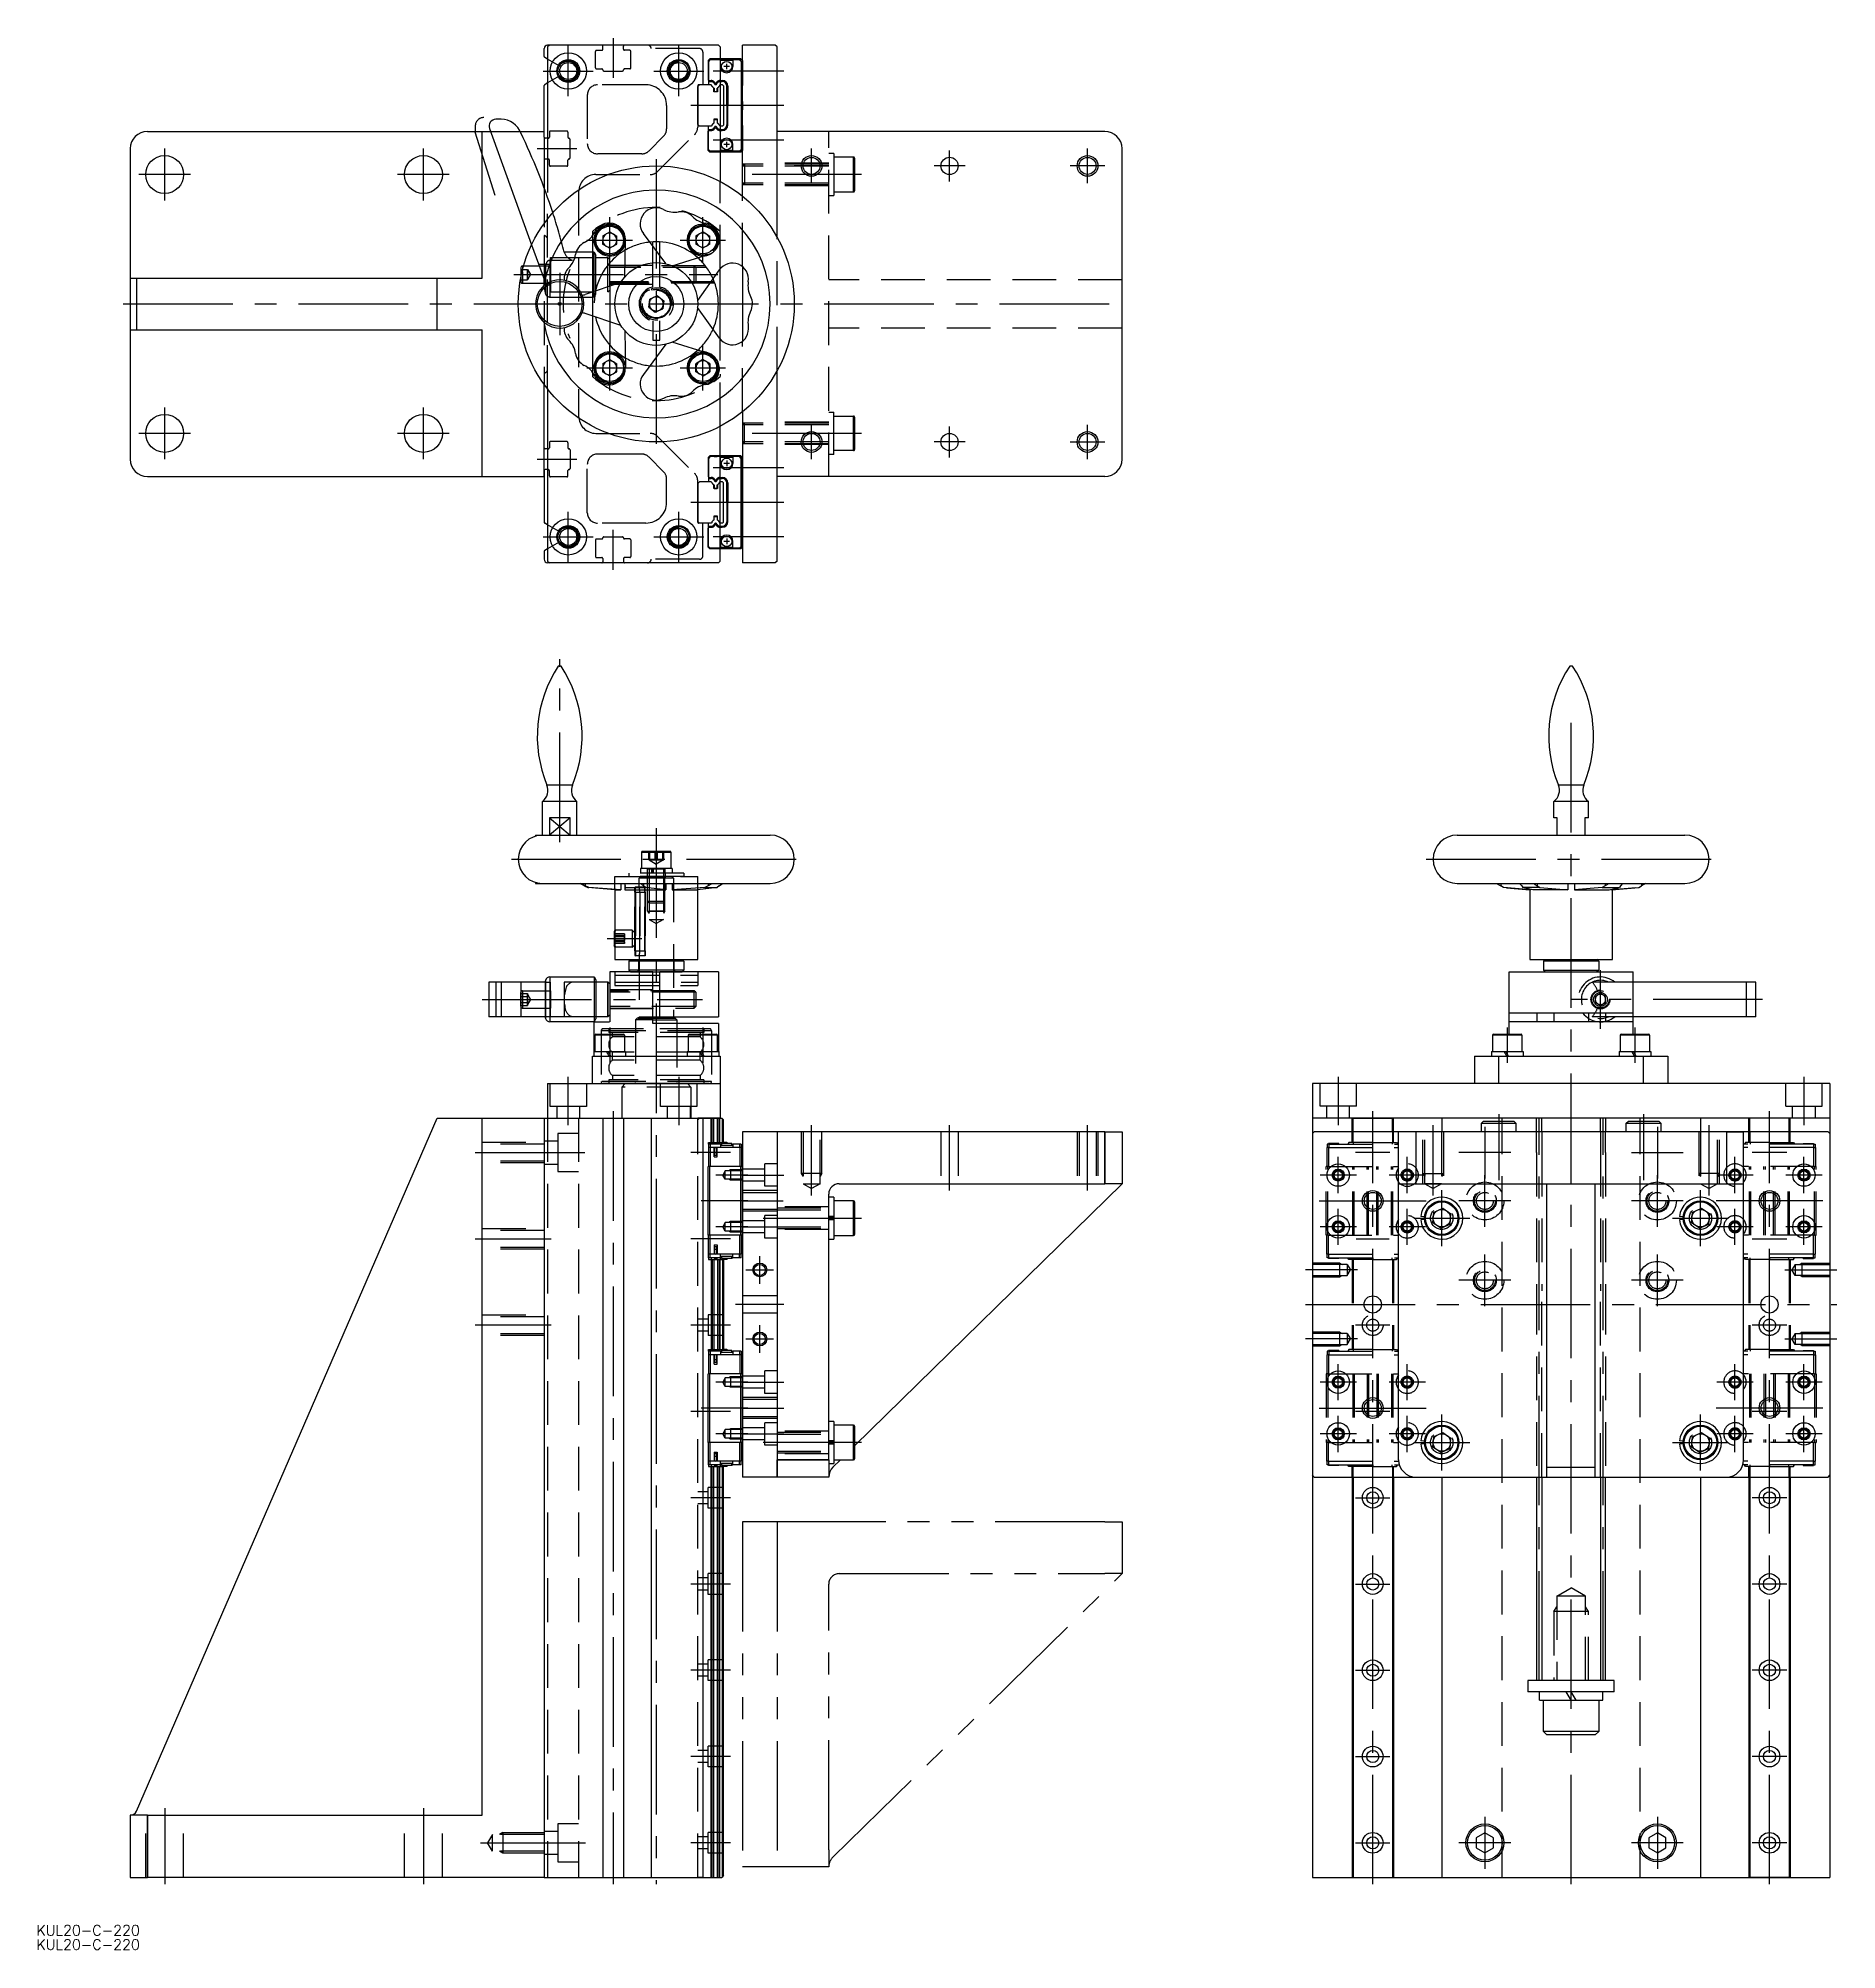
# Model space of a CAD drawing. Extents: x -27 to 495, y -21 to 533.
import ezdxf

# ---------------------------------------------------------------- set-up
doc = ezdxf.new("R2010")
doc.units = 0
for name, pattern in [('CENTER', [50.8, 31.75, -6.35, 6.35, -6.35]), ('DASHED', [19.05, 12.7, -6.35]), ('PHANTOM', [63.5, 31.75, -6.35, 6.35, -6.35, 6.35, -6.35])]:
    doc.linetypes.add(name, pattern=pattern)
doc.layers.get('0').update_dxf_attribs({"linetype": 'CONTINUOUS'})
doc.layers.add('CENTER', color=1, linetype='CENTER')
doc.styles.get("Standard").update_dxf_attribs({"font": 'txt.shx', "height": 3, "bigfont": 'bigfont.shx'})

msp = doc.modelspace()

# ---------------------------------------------------------------- texts
at = {"color": 7, "linetype": 'CONTINUOUS'}
for p in [(-27.17, -16.86), (-27.17, -20.99)]:
    msp.add_text('KUL20-C-220', height=3, dxfattribs=at).set_placement(p)

# ---------------------------------------------------------------- linework, layer by layer
at = {"color": 7, "linetype": 'CONTINUOUS'}
for p, q in [((120, 527.64), (120, 529.93)), ((121, 526.89), (120.15, 527.38)), ((121.5, 530.93), (121, 530.43)), ((121.5, 530.93), (121, 530.93)), ((121, 530.43), (121, 488.23)), ((170.5, 530.93), (121.5, 530.93)), ((170.5, 530.93), (171, 530.43)), ((171, 530.43), (171, 491.39)), ((177, 526.93), (171, 526.93)), ((176.7, 526.73), (171, 526.73)), ((171.1, 526.68), (171, 526.68)), ((171.1, 524.73), (171.1, 526.68)), ((174.7, 526.48), (171.1, 526.48)), ((174.7, 526.68), (174.7, 524.73)), ((176.6, 526.68), (174.7, 526.68)), ((177.1, 526.18), (176.6, 526.68)), ((177.2, 526.23), (176.7, 526.73)), ((177.5, 526.43), (177, 526.93)), ((177.2, 526.23), (177.2, 500.63)), ((177.5, 487.15), (177.5, 530.93)), ((185.5, 530.93), (177.5, 530.93)), ((177.5, 526.43), (177.5, 519.23)), ((187, 530.93), (185.5, 530.93)), ((187.5, 530.43), (187, 530.93)), ((187.5, 475.29), (187.5, 530.43)), ((173.7, 524.73), (172.1, 524.73)), ((172.9, 523.93), (172.9, 525.53)), ((177.1, 526.18), (177.1, 500.68)), ((120, 504.23), (120, 519.21)), ((121, 519.96), (120.15, 519.47)), ((171.7, 519.43), (171, 519.43)), ((171.01, 520.66), (171.63, 520.66)), ((171.01, 520.66), (171.01, 520.36)), ((171.01, 520.36), (171.63, 520.36)), ((171.63, 520.36), (171.63, 520.66)), ((172, 519.13), (171.7, 519.43)), ((172, 519.13), (172, 507.73)), ((172.93, 513.43), (172.93, 519.06)), ((172.93, 519.06), (173.23, 519.06)), ((173.23, 519.06), (173.23, 513.43)), ((177.25, 518.83), (177.5, 519.23)), ((177.25, 518.83), (177.25, 508.03)), ((172.93, 513.43), (172.93, 507.8)), ((173.23, 513.43), (172.93, 513.43)), ((173.23, 507.8), (173.23, 513.43)), ((177.5, 514.63), (177.25, 515.03)), ((177.5, 512.23), (177.25, 511.83)), ((177.5, 514.63), (177.5, 512.23)), ((5, 505.93), (102, 505.93)), ((102, 463.43), (102, 505.93)), ((102, 505.93), (104.42, 505.93)), ((104.12, 506.74), (116.37, 473.09)), ((107.58, 509.43), (106, 509.43)), ((113.04, 505.93), (120, 505.93)), ((120, 504.23), (120, 497.63)), ((171.7, 507.43), (171, 507.43)), ((171.01, 506.5), (171.63, 506.5)), ((171.01, 506.2), (171.01, 506.5)), ((171.01, 506.2), (171.63, 506.2)), ((171.63, 506.5), (171.63, 506.2)), ((172, 507.73), (171.7, 507.43)), ((172.93, 507.8), (173.23, 507.8)), ((177.25, 508.03), (177.5, 507.63)), ((177.5, 507.63), (177.5, 500.43)), ((282.5, 505.93), (187.5, 505.93)), ((0, 500.93), (0, 463.43)), ((121, 503.93), (120.3, 503.93)), ((171.1, 500.18), (171, 500.18)), ((176.7, 500.13), (171, 500.13)), ((177, 499.93), (171, 499.93)), ((171.1, 502.13), (171.1, 500.18)), ((174.7, 500.38), (171.1, 500.38)), ((173.7, 502.13), (172.1, 502.13)), ((172.9, 501.33), (172.9, 502.93)), ((174.7, 500.18), (174.7, 502.13)), ((176.6, 500.18), (174.7, 500.18)), ((177.1, 500.68), (176.6, 500.18)), ((177.2, 500.63), (176.7, 500.13)), ((177.5, 500.43), (177, 499.93)), ((287.5, 410.93), (287.5, 500.93)), ((120, 497.63), (120, 490.92)), ((121, 497.93), (120.3, 497.93)), ((136.98, 475.64), (139.04, 476.79)), ((139.04, 476.79), (141.06, 475.57)), ((166.04, 476.79), (163.98, 475.64)), ((166.04, 476.79), (168.06, 475.57)), ((134.5, 470.93), (129.27, 470.93)), ((134, 475.69), (134, 470.93)), ((134.76, 474.76), (134.41, 474.79)), ((134.76, 474.09), (134.41, 474.07)), ((134.5, 459.54), (134.5, 470.93)), ((134.5, 470.93), (135, 470.06)), ((136.98, 475.64), (136.94, 473.28)), ((138.96, 472.07), (136.94, 473.28)), ((138.96, 472.07), (141.02, 473.21)), ((141.02, 473.21), (141.06, 475.57)), ((143.41, 463.77), (143.53, 474.65)), ((155.24, 467.61), (148.75, 476.34)), ((151.5, 472.65), (151.5, 473.9)), ((153.5, 469.96), (153.5, 473.9)), ((163.98, 475.64), (163.94, 473.28)), ((165.96, 472.07), (163.94, 473.28)), ((168.02, 473.21), (165.96, 472.07)), ((168.02, 473.21), (168.06, 475.57)), ((170.24, 474.76), (170.59, 474.79)), ((170.24, 474.64), (170.59, 474.67)), ((113.2, 466.43), (113.2, 463.38)), ((113.7, 466.93), (114.04, 466.93)), ((113.7, 466.93), (113.7, 465.65)), ((135, 459.71), (135, 470.06)), ((135, 469.43), (138.5, 469.43)), ((138.5, 469.43), (139, 468.93)), ((138.5, 460.89), (138.5, 469.43)), ((139, 461.06), (139, 468.93)), ((157.15, 466.99), (167.53, 470.24)), ((170.76, 465.8), (164.46, 456.93)), ((171, 445.75), (171, 466.11)), ((177.5, 466.72), (177.5, 445.13)), ((0, 463.43), (0, 448.43)), ((0, 463.43), (1.83, 463.43)), ((1.83, 463.43), (88.98, 463.43)), ((1.83, 463.43), (1.83, 448.43)), ((88.98, 463.43), (102, 463.43)), ((88.98, 448.43), (88.98, 463.43)), ((142.24, 462.15), (131.92, 458.67)), ((170.78, 446.03), (164.46, 454.93)), ((142.24, 449.71), (131.92, 453.18)), ((134, 452.48), (134, 436.26)), ((139, 450.8), (139, 444.03)), ((0, 448.43), (0, 410.93)), ((0, 448.43), (1.83, 448.43)), ((1.83, 448.43), (88.98, 448.43)), ((88.98, 448.43), (102, 448.43)), ((102, 405.93), (102, 448.43)), ((143.41, 448.09), (143.53, 437.18)), ((155.24, 444.25), (148.75, 435.51)), ((167.62, 441.57), (157.15, 444.86)), ((134.76, 437.76), (134.41, 437.79)), ((136.98, 438.64), (136.94, 436.28)), ((136.98, 438.64), (139.04, 439.79)), ((139.04, 439.79), (141.06, 438.57)), ((141.02, 436.21), (141.06, 438.57)), ((165.96, 439.79), (163.94, 438.57)), ((163.98, 436.21), (163.94, 438.57)), ((168.02, 438.64), (165.96, 439.79)), ((168.02, 438.64), (168.06, 436.28)), ((120, 414.23), (120, 432.73)), ((134.76, 437.09), (134.41, 437.07)), ((138.96, 435.07), (136.94, 436.28)), ((138.96, 435.07), (141.02, 436.21)), ((166.04, 435.07), (163.98, 436.21)), ((166.04, 435.07), (168.06, 436.28)), ((170.24, 437.22), (170.59, 437.19)), ((170.24, 437.09), (170.59, 437.07)), ((187.5, 381.43), (187.5, 436.56)), ((121, 431.39), (121, 381.43)), ((177.5, 424.7), (177.5, 380.93)), ((171, 381.43), (171, 420.46)), ((120, 405.93), (120, 414.23)), ((121, 413.93), (120.3, 413.93)), ((177, 411.93), (171, 411.93)), ((176.7, 411.73), (171, 411.73)), ((171.1, 411.68), (171, 411.68)), ((171.1, 409.73), (171.1, 411.68)), ((174.7, 411.48), (171.1, 411.48)), ((172.9, 410.53), (172.9, 408.93)), ((176.6, 411.68), (174.7, 411.68)), ((174.7, 411.68), (174.7, 409.73)), ((177.1, 411.18), (176.6, 411.68)), ((177.2, 411.23), (176.7, 411.73)), ((177.5, 411.43), (177, 411.93)), ((177.1, 385.68), (177.1, 411.18)), ((177.2, 385.63), (177.2, 411.23)), ((177.5, 404.23), (177.5, 411.43)), ((5, 405.93), (102, 405.93)), ((102, 405.93), (120, 405.93)), ((120, 407.63), (120, 392.64)), ((121, 407.93), (120.3, 407.93)), ((171.7, 404.43), (171, 404.43)), ((171.01, 405.66), (171.63, 405.66)), ((171.01, 405.66), (171.01, 405.36)), ((171.01, 405.36), (171.63, 405.36)), ((171.63, 405.36), (171.63, 405.66)), ((172, 404.13), (171.7, 404.43)), ((173.7, 409.73), (172.1, 409.73)), ((187.5, 381.43), (187.5, 409)), ((282.5, 405.93), (187.5, 405.93)), ((172, 392.73), (172, 404.13)), ((172.93, 398.43), (172.93, 404.06)), ((172.93, 404.06), (173.23, 404.06)), ((173.23, 404.06), (173.23, 398.43)), ((177.25, 403.83), (177.5, 404.23)), ((177.25, 393.03), (177.25, 403.83)), ((177.5, 399.63), (177.25, 400.03)), ((177.5, 397.23), (177.5, 399.63)), ((172.93, 398.43), (172.93, 392.8)), ((173.23, 398.43), (172.93, 398.43)), ((173.23, 392.8), (173.23, 398.43)), ((177.5, 397.23), (177.25, 396.83)), ((121, 391.89), (120.15, 392.38)), ((171.7, 392.43), (171, 392.43)), ((171.01, 391.5), (171.63, 391.5)), ((171.01, 391.2), (171.01, 391.5)), ((171.01, 391.2), (171.63, 391.2)), ((171.63, 391.5), (171.63, 391.2)), ((172, 392.73), (171.7, 392.43)), ((172.9, 387.93), (172.9, 386.33)), ((172.93, 392.8), (173.23, 392.8)), ((177.25, 393.03), (177.5, 392.63)), ((177.5, 385.43), (177.5, 392.63)), ((120, 384.21), (120, 381.93)), ((121, 384.96), (120.15, 384.47)), ((171.1, 385.18), (171, 385.18)), ((176.7, 385.13), (171, 385.13)), ((177, 384.93), (171, 384.93)), ((171.1, 387.13), (171.1, 385.18)), ((174.7, 385.38), (171.1, 385.38)), ((173.7, 387.13), (172.1, 387.13)), ((174.7, 385.18), (174.7, 387.13)), ((176.6, 385.18), (174.7, 385.18)), ((177.1, 385.68), (176.6, 385.18)), ((177.2, 385.63), (176.7, 385.13)), ((177.5, 385.43), (177, 384.93)), ((121, 381.43), (121.5, 380.93)), ((121.5, 380.93), (121, 380.93)), ((170.5, 380.93), (121.5, 380.93)), ((171, 381.43), (170.5, 380.93)), ((185.5, 380.93), (177.5, 380.93)), ((187, 380.93), (177.5, 380.93)), ((187, 380.93), (185.5, 380.93)), ((187.5, 381.43), (187, 380.93)), ((187.5, 381.43), (187, 380.93)), ((124.91, 351), (124.09, 351)), ((418.09, 351), (417.26, 351)), ((128.19, 316.53), (120.81, 316.53)), ((421.36, 316.53), (413.98, 316.53)), ((119.5, 302), (119.5, 311.79)), ((129.5, 311.79), (119.5, 311.79)), ((129.5, 302), (129.5, 311.79)), ((422.67, 311.79), (412.67, 311.79)), ((412.67, 307), (412.67, 311.79)), ((422.67, 307), (422.67, 311.79)), ((127.5, 307), (121.5, 307)), ((121.5, 307), (121.5, 302)), ((127.5, 302), (127.5, 307)), ((413.67, 307), (412.67, 307)), ((413.67, 302), (413.67, 307)), ((421.67, 307), (421.67, 302)), ((422.67, 307), (421.67, 307)), ((117.5, 302), (119.93, 302)), ((117.5, 302), (117.5, 301.71)), ((119.93, 302), (185.5, 302)), ((384.67, 302), (450.67, 302)), ((117.5, 288.29), (117.5, 288)), ((117.5, 288), (119.93, 288)), ((119.93, 288), (185.5, 288)), ((131.92, 287.31), (130.61, 288)), ((131.92, 288), (131.92, 287.31)), ((132.9, 286.82), (131.92, 287.31)), ((140.5, 286.14), (132.66, 286.82)), ((132.66, 286.82), (132.9, 286.82)), ((142.24, 286.14), (132.9, 286.82)), ((140.5, 286.14), (140.5, 274.49)), ((140.5, 286.14), (142.24, 286.14)), ((142.24, 288), (142.24, 286.14)), ((143.41, 288), (143.41, 286.14)), ((143.52, 286.82), (143.41, 286.14)), ((143.41, 286.14), (155.24, 286.14)), ((143.52, 286.82), (143.53, 287.31)), ((148.75, 288), (148.75, 287.31)), ((149.37, 286.82), (148.75, 287.31)), ((155.24, 286.14), (149.37, 286.82)), ((155.24, 288), (155.24, 286.14)), ((157.15, 288), (157.15, 286.14)), ((166.55, 286.82), (157.15, 286.14)), ((157.15, 286.14), (164.46, 286.14)), ((170.17, 286.82), (164.46, 286.14)), ((164.5, 266), (164.5, 286.14)), ((167.53, 287.31), (166.55, 286.82)), ((166.55, 286.82), (170.17, 286.82)), ((167.53, 288), (167.53, 287.31)), ((168.58, 287.89), (167.53, 287.31)), ((170.76, 287.31), (170.17, 286.82)), ((170.76, 287.31), (171.71, 288)), ((384.67, 288), (450.67, 288)), ((396.08, 288), (397.26, 287.31)), ((397.26, 288), (397.26, 287.31)), ((398.08, 286.82), (397.26, 287.31)), ((405.99, 286.14), (398.08, 286.82)), ((398.97, 286.75), (405.67, 286.14)), ((402.73, 288), (403.36, 287.31)), ((403.36, 287.31), (403.67, 286.82)), ((406.61, 286.14), (403.67, 286.82)), ((408.64, 286.82), (403.67, 286.82)), ((405.67, 286.14), (405.67, 266)), ((405.99, 286.14), (405.67, 286.14)), ((405.99, 286.28), (405.99, 286.14)), ((416.67, 286.14), (406.61, 286.14)), ((407.15, 287.72), (407.8, 287.31)), ((407.8, 288), (407.8, 287.31)), ((407.8, 287.31), (408.64, 286.82)), ((408.64, 286.82), (416.67, 286.14)), ((416.67, 288), (416.67, 286.14)), ((418.67, 288), (418.67, 286.14)), ((426.71, 286.82), (418.67, 286.14)), ((418.67, 286.14), (428.74, 286.14)), ((427.54, 287.31), (426.71, 286.82)), ((426.71, 286.82), (431.68, 286.82)), ((427.54, 288), (427.54, 287.31)), ((428.19, 287.72), (427.54, 287.31)), ((428.74, 286.14), (431.68, 286.82)), ((429.36, 286.14), (437.27, 286.82)), ((429.36, 286.28), (429.36, 286.14)), ((429.36, 286.14), (429.67, 286.14)), ((436.38, 286.75), (429.67, 286.14)), ((429.67, 266), (429.67, 286.14)), ((431.99, 287.31), (431.68, 286.82)), ((432.61, 288), (431.99, 287.31)), ((437.27, 286.82), (438.09, 287.31)), ((439.27, 288), (438.09, 287.31)), ((438.09, 288), (438.09, 287.31)), ((140.51, 274.42), (140.3, 274.06)), ((140.3, 274.06), (140.3, 269.95)), ((140.5, 274.49), (140.51, 274.42)), ((140.51, 269.58), (140.3, 269.95)), ((140.51, 269.58), (140.5, 269.5)), ((140.5, 269.5), (140.5, 266)), ((140.5, 266), (164.5, 266)), ((144.5, 265.5), (145, 266)), ((160.5, 265.5), (160, 266)), ((160.5, 265.5), (160, 266)), ((405.67, 266), (417.67, 266)), ((409.67, 265.5), (410.17, 266)), ((417.67, 266), (429.67, 266)), ((425.67, 265.5), (425.17, 266)), ((121.64, 260.9), (121.64, 247.9)), ((121.64, 260.9), (134.5, 260.9)), ((134.5, 260.9), (134.5, 247.9)), ((134.5, 260.9), (135, 260.03)), ((151.5, 262.4), (139, 262.4)), ((139, 262.4), (139, 257.34)), ((160.5, 265.5), (144.5, 265.5)), ((144.5, 265.5), (144.5, 262.9)), ((160.5, 262.9), (144.5, 262.9)), ((144.5, 262.9), (145, 262.4)), ((145, 262.4), (160, 262.4)), ((170.5, 262.4), (153.5, 262.4)), ((160.5, 262.9), (160, 262.4)), ((160.5, 265.5), (160.5, 262.9)), ((170.5, 262.4), (170.5, 249.4)), ((399.7, 244.3), (399.7, 262.4)), ((399.7, 262.4), (405.77, 262.4)), ((399.7, 262.4), (435.67, 262.4)), ((425.67, 265.5), (409.67, 265.5)), ((409.67, 265.5), (409.67, 262.9)), ((409.67, 262.9), (417.67, 262.9)), ((409.67, 262.9), (410.17, 262.4)), ((417.67, 262.9), (425.67, 262.9)), ((425.67, 262.9), (425.17, 262.4)), ((425.67, 265.5), (425.67, 262.9)), ((429.58, 262.4), (435.67, 262.4)), ((435.65, 244.3), (435.65, 262.4)), ((104, 259.4), (104, 249.4)), ((106, 259.4), (104, 259.4)), ((107.58, 259.4), (106, 259.4)), ((113.22, 259.4), (107.58, 259.4)), ((113.22, 259.4), (113.22, 249.4)), ((120.25, 259.4), (113.22, 259.4)), ((120.25, 259.4), (120.25, 249.4)), ((120.38, 259.93), (120.38, 249.4)), ((135, 260.03), (135, 248.77)), ((138.5, 259.4), (135, 259.4)), ((138.5, 259.4), (138.5, 249.4)), ((138.5, 249.4), (138.5, 259.4)), ((139, 258.9), (138.5, 259.4)), ((139, 258.9), (139, 249.9)), ((139, 258.9), (139, 257.34)), ((468.49, 259.4), (435.67, 259.4)), ((468.49, 249.4), (468.49, 259.4)), ((471.17, 259.4), (468.49, 259.4)), ((471.17, 249.4), (471.17, 259.4)), ((106, 249.4), (104, 249.4)), ((107.58, 249.4), (106, 249.4)), ((113.22, 249.4), (107.58, 249.4)), ((120.25, 249.4), (113.22, 249.4)), ((120.38, 249.4), (120.38, 248.87)), ((138.5, 249.4), (135, 249.4)), ((139, 249.9), (138.5, 249.4)), ((139, 251.46), (139, 247.9)), ((151.5, 249.4), (157.53, 249.4)), ((151.5, 247.4), (151.5, 249.4)), ((151.5, 249.3), (157.5, 249.3)), ((157.5, 249.4), (157.5, 249.3)), ((157.53, 249.4), (170.5, 249.4)), ((435.67, 250.4), (399.7, 250.4)), ((407.72, 250.4), (407.72, 247.9)), ((412.67, 250.4), (412.67, 247.9)), ((422.67, 250.4), (422.67, 247.9)), ((427.62, 250.4), (427.62, 247.9)), ((468.49, 249.4), (435.67, 249.4)), ((471.17, 249.4), (468.49, 249.4)), ((134.5, 247.9), (121.64, 247.9)), ((134.5, 247.9), (135, 248.77)), ((134.5, 247.9), (138.98, 247.9)), ((134.5, 239.3), (134.5, 247.9)), ((143.25, 244.05), (134.75, 244.05)), ((134.75, 239.3), (134.75, 244.05)), ((135, 244.3), (143, 244.3)), ((143.25, 244.05), (143.25, 239.3)), ((151.5, 249), (158, 249)), ((151.5, 248.5), (158.5, 248.5)), ((170.5, 247.4), (151.5, 247.4)), ((158, 249), (158.5, 248.5)), ((158.5, 248.5), (158.5, 247.4)), ((170.25, 244.05), (161.75, 244.05)), ((161.75, 244.05), (161.75, 239.3)), ((162, 244.3), (170, 244.3)), ((170.25, 239.3), (170.25, 244.05)), ((170.5, 247.4), (170.5, 239.3)), ((403.42, 244.05), (394.92, 244.05)), ((394.92, 244.05), (394.92, 239.3)), ((395.17, 244.3), (403.17, 244.3)), ((435.67, 247.9), (399.7, 247.9)), ((403.42, 244.05), (403.42, 239.3)), ((440.42, 244.05), (431.92, 244.05)), ((431.92, 244.05), (431.92, 239.3)), ((432.17, 244.3), (440.17, 244.3)), ((440.42, 244.05), (440.42, 239.3)), ((134.41, 239.3), (143.6, 239.3)), ((134.41, 239.3), (134.41, 238)), ((138.85, 238), (138.1, 239.3)), ((139.34, 238), (138.58, 239.3)), ((143.6, 239.3), (143.6, 238)), ((161.41, 239.3), (170.6, 239.3)), ((161.41, 239.3), (161.41, 238)), ((165.85, 238), (165.1, 239.3)), ((166.34, 238), (165.58, 239.3)), ((170.6, 239.3), (170.6, 238)), ((394.57, 239.3), (403.77, 239.3)), ((394.57, 239.3), (394.57, 238)), ((399.02, 238), (398.27, 239.3)), ((399.51, 238), (398.76, 239.3)), ((403.77, 239.3), (403.77, 238)), ((431.57, 239.3), (440.77, 239.3)), ((431.57, 239.3), (431.57, 238)), ((436.02, 238), (435.27, 239.3)), ((436.51, 238), (435.76, 239.3)), ((440.77, 239.3), (440.77, 238)), ((134, 238), (171, 238)), ((134, 230), (134, 238)), ((171, 238), (171, 230)), ((389.67, 238), (389.67, 230)), ((389.67, 238), (396.66, 238)), ((396.66, 238), (396.66, 230)), ((396.66, 238), (438.69, 238)), ((438.69, 230), (438.69, 238)), ((438.69, 238), (445.67, 238)), ((445.67, 238), (445.67, 230)), ((121, 230), (171, 230)), ((121, 230), (121, 220)), ((167.87, 230), (137.1, 230)), ((166.26, 230), (138.7, 230)), ((143.51, 230), (161.49, 230)), ((158.75, 230), (146.25, 230)), ((171, 230), (171, 220)), ((492.67, 230), (342.67, 230)), ((342.67, 230), (342.67, 0)), ((445.67, 230), (389.67, 230)), ((492.67, 230), (492.67, 0)), ((1.83, 19.2), (88.98, 220)), ((88.98, 220), (102, 220)), ((88.98, 220), (120, 220)), ((102, 18), (102, 220)), ((102, 220), (120, 220)), ((120, 220), (120, 0)), ((120, 220), (120, 0)), ((120, 220), (136.7, 220)), ((120, 220), (171.5, 220)), ((121, 220), (171, 220)), ((137, 220), (137, 0)), ((143, 220), (143, 0)), ((143.3, 220), (150, 220)), ((151, 220), (151, 0)), ((165, 220), (164.5, 220)), ((164.5, 220), (164.99, 220)), ((164.99, 220), (168.45, 220)), ((168.45, 220), (165, 220)), ((166, 220), (166, 0)), ((168.44, 212.95), (168.44, 220)), ((171.05, 220), (168.45, 220)), ((168.45, 220), (171, 220)), ((168.65, 212.95), (168.65, 220)), ((169.2, 212.95), (169.2, 220)), ((170.2, 212.95), (170.2, 220)), ((170.75, 212.95), (170.75, 220)), ((170.96, 212.95), (170.96, 220)), ((171, 220), (171.05, 220)), ((172, 219.5), (171.5, 220)), ((171.7, 212.95), (171.7, 219.8)), ((172, 212.95), (172, 219.5)), ((492.67, 220), (342.67, 220)), ((354.17, 220), (366.17, 220)), ((354.17, 216), (354.17, 220)), ((354.47, 216), (354.47, 220)), ((365.87, 216), (365.87, 220)), ((366.17, 216), (366.17, 220)), ((380.17, 220), (380.17, 216)), ((391.67, 218.5), (392.27, 219.1)), ((391.67, 218.5), (401.67, 218.5)), ((391.67, 216), (391.67, 218.5)), ((392.27, 219.1), (401.07, 219.1)), ((401.07, 219.1), (401.67, 218.5)), ((401.67, 218.5), (401.67, 216)), ((407.67, 216), (407.67, 220)), ((409.17, 216), (409.17, 220)), ((426.17, 216), (426.17, 220)), ((427.67, 220), (427.67, 216)), ((433.67, 218.5), (434.27, 219.1)), ((433.67, 218.5), (443.67, 218.5)), ((433.67, 216), (433.67, 218.5)), ((434.27, 219.1), (443.07, 219.1)), ((443.07, 219.1), (443.67, 218.5)), ((443.67, 218.5), (443.67, 216)), ((455.17, 220), (455.17, 216)), ((481.17, 220), (469.17, 220)), ((469.17, 216), (469.17, 220)), ((469.47, 216), (469.47, 220)), ((480.87, 216), (480.87, 220)), ((481.17, 216), (481.17, 220)), ((167.6, 212.45), (167.6, 212.95)), ((167.6, 212.95), (168.39, 212.95)), ((167.6, 212.45), (167.6, 211.45)), ((168.1, 212.45), (167.6, 212.45)), ((167.6, 211.45), (167.6, 205.95)), ((168.1, 211.45), (167.6, 211.45)), ((168.1, 212.45), (168.1, 211.45)), ((171.1, 212.45), (168.1, 212.45)), ((168.1, 211.45), (168.1, 205.95)), ((169.3, 211.45), (168.1, 211.45)), ((168.39, 212.45), (168.39, 212.95)), ((168.39, 212.95), (169.26, 212.95)), ((169.52, 212.45), (169.26, 212.95)), ((169.26, 212.95), (169.35, 212.95)), ((169.3, 208.75), (169.3, 211.45)), ((170.1, 211.45), (169.3, 211.45)), ((169.3, 210.65), (169.35, 210.65)), ((169.61, 212.45), (169.35, 212.95)), ((169.35, 212.95), (170.05, 212.95)), ((169.35, 211.1), (169.35, 210.05)), ((169.61, 212.45), (169.61, 212.45)), ((169.79, 212.45), (170.05, 212.95)), ((169.88, 212.45), (170.14, 212.95)), ((170.05, 212.95), (170.14, 212.95)), ((170.05, 210.05), (170.05, 211.1)), ((170.05, 210.65), (170.1, 210.65)), ((176.7, 211.45), (170.1, 211.45)), ((170.1, 208.75), (170.1, 211.45)), ((170.14, 212.95), (171.01, 212.95)), ((171.01, 212.45), (171.01, 212.95)), ((171.01, 212.95), (171.63, 212.95)), ((171.1, 212.45), (171.1, 211.45)), ((171.1, 212.45), (171.4, 212.45)), ((174.7, 212.05), (171.1, 212.05)), ((174.4, 212.65), (171.4, 212.65)), ((171.4, 212.65), (171.4, 212.05)), ((171.63, 212.95), (171.63, 212.65)), ((172.93, 212.95), (171.63, 212.95)), ((172.93, 212.95), (173.11, 212.65)), ((174.4, 212.05), (174.4, 212.65)), ((174.4, 212.45), (174.7, 212.45)), ((176.6, 212.45), (174.7, 212.45)), ((174.7, 212.45), (174.7, 211.45)), ((176.6, 212.45), (176.6, 211.45)), ((177.1, 212.45), (176.6, 212.45)), ((176.7, 211.45), (176.7, 205.95)), ((177.2, 211.45), (176.7, 211.45)), ((177.1, 212.45), (177.1, 211.45)), ((177.2, 211.45), (177.2, 205.95)), ((177.5, 216), (177.5, 116)), ((187.5, 216), (177.5, 216)), ((187.5, 216), (187.5, 116)), ((187.5, 216), (187.5, 121)), ((282.5, 216), (187.5, 216)), ((282.5, 201), (282.5, 216)), ((282.5, 216), (282.5, 201)), ((282.5, 216), (287.5, 216)), ((287.5, 216), (287.5, 201)), ((343.17, 216), (342.67, 215.5)), ((343.17, 216), (342.67, 215.5)), ((342.67, 215.5), (342.67, 116.5)), ((342.67, 215.5), (342.67, 116.5)), ((492.17, 216), (343.17, 216)), ((367.67, 121), (367.67, 216)), ((372.67, 216), (367.67, 216)), ((372.67, 216), (372.67, 201)), ((462.67, 216), (467.67, 216)), ((462.67, 216), (462.67, 201)), ((467.67, 121), (467.67, 216)), ((492.17, 216), (492.67, 215.5)), ((492.17, 216), (492.67, 215.5)), ((492.67, 215.5), (492.67, 116.5)), ((492.67, 215.5), (492.67, 116.5)), ((167.5, 186.05), (167.5, 205.95)), ((168, 205.95), (167.5, 205.95)), ((168, 186.05), (168, 205.95)), ((177, 205.95), (168, 205.95)), ((169.3, 210.19), (169.35, 210.19)), ((169.3, 208.75), (170.1, 208.75)), ((169.35, 210.05), (169.7, 210.05)), ((169.35, 210.05), (169.35, 209.25)), ((169.35, 209.25), (169.7, 209.25)), ((169.7, 210.05), (170.05, 210.05)), ((169.7, 209.25), (170.05, 209.25)), ((170.05, 210.19), (170.1, 210.19)), ((170.05, 209.25), (170.05, 210.05)), ((177, 186.05), (177, 205.95)), ((177.5, 205.95), (177, 205.95)), ((177.5, 186.05), (177.5, 205.95)), ((205.5, 201), (282.5, 201)), ((210, 125.03), (287.5, 201)), ((287.5, 201), (282.5, 201)), ((367.67, 201), (467.67, 201)), ((410.67, 116), (410.67, 201)), ((424.67, 116), (424.67, 201)), ((202.5, 121), (202.5, 198)), ((204, 197.11), (202.5, 197.11)), ((204, 197.11), (204, 191.49)), ((209.7, 196.01), (204, 196.01)), ((209.7, 191.46), (209.7, 196.01)), ((210, 195.71), (210, 191.44)), ((377.77, 192.69), (380.44, 193.92)), ((380.44, 193.92), (382.84, 192.23)), ((452.77, 192.69), (455.44, 193.92)), ((455.44, 193.92), (457.84, 192.23)), ((204, 191.49), (202.5, 191.49)), ((202.5, 191.25), (203.9, 191.25)), ((202.5, 190.78), (203.9, 190.78)), ((204, 190.54), (202.5, 190.54)), ((203.75, 190.78), (203.75, 191.25)), ((204, 191.41), (204, 191.49)), ((204, 191.46), (204, 190.54)), ((204, 190.62), (204, 190.54)), ((204, 190.54), (204, 184.91)), ((209.7, 186.01), (209.7, 191.46)), ((210, 191.44), (210, 186.31)), ((375.19, 191.39), (374.09, 191.48)), ((375.19, 190.61), (374.09, 190.52)), ((377.77, 192.69), (377.51, 189.77)), ((379.91, 188.08), (377.51, 189.77)), ((379.91, 188.08), (382.57, 189.31)), ((382.57, 189.31), (382.84, 192.23)), ((450.19, 191.39), (449.09, 191.48)), ((450.19, 190.61), (449.09, 190.52)), ((452.77, 192.69), (452.51, 189.77)), ((454.91, 188.08), (452.51, 189.77)), ((454.91, 188.08), (457.57, 189.31)), ((457.57, 189.31), (457.84, 192.23)), ((168, 186.05), (167.5, 186.05)), ((167.6, 180.55), (167.6, 186.05)), ((177, 186.05), (168, 186.05)), ((168.1, 180.55), (168.1, 186.05)), ((169.3, 183.25), (170.1, 183.25)), ((169.3, 183.25), (169.3, 180.55)), ((170.1, 183.25), (170.1, 180.55)), ((176.7, 180.55), (176.7, 186.05)), ((177.5, 186.05), (177, 186.05)), ((177.2, 180.55), (177.2, 186.05)), ((202.5, 184.91), (204, 184.91)), ((204, 186.01), (209.7, 186.01)), ((167.6, 179.55), (167.6, 180.55)), ((168.1, 180.55), (167.6, 180.55)), ((167.6, 179.55), (167.6, 179.05)), ((168.1, 179.55), (167.6, 179.55)), ((167.6, 179.05), (168.39, 179.05)), ((168.1, 179.55), (168.1, 180.55)), ((169.3, 180.55), (168.1, 180.55)), ((171.1, 179.55), (168.1, 179.55)), ((168.39, 179.55), (168.39, 179.05)), ((168.39, 179.05), (169.26, 179.05)), ((168.44, 179.05), (168.44, 152.95)), ((168.65, 179.05), (168.65, 152.95)), ((169.2, 179.05), (169.2, 152.95)), ((169.52, 179.55), (169.26, 179.05)), ((169.26, 179.05), (169.35, 179.05)), ((169.3, 181.81), (169.35, 181.81)), ((169.3, 181.35), (169.35, 181.35)), ((170.1, 180.55), (169.3, 180.55)), ((169.35, 182.75), (169.35, 181.95)), ((169.7, 182.75), (169.35, 182.75)), ((169.7, 181.95), (169.35, 181.95)), ((169.35, 181.95), (169.35, 180.9)), ((169.61, 179.55), (169.35, 179.05)), ((169.35, 179.05), (170.05, 179.05)), ((169.61, 179.55), (169.61, 179.55)), ((170.05, 182.75), (169.7, 182.75)), ((170.05, 181.95), (169.7, 181.95)), ((169.79, 179.55), (170.05, 179.05)), ((169.88, 179.55), (170.14, 179.05)), ((170.05, 181.95), (170.05, 182.75)), ((170.05, 180.9), (170.05, 181.95)), ((170.05, 181.81), (170.1, 181.81)), ((170.05, 181.35), (170.1, 181.35)), ((170.05, 179.05), (170.14, 179.05)), ((176.7, 180.55), (170.1, 180.55)), ((170.14, 179.05), (171.01, 179.05)), ((170.2, 179.05), (170.2, 152.95)), ((170.75, 179.05), (170.75, 152.95)), ((170.96, 179.05), (170.96, 152.95)), ((171.01, 179.55), (171.01, 179.05)), ((171.01, 179.05), (171.63, 179.05)), ((171.1, 179.55), (171.1, 180.55)), ((174.7, 179.95), (171.1, 179.95)), ((171.1, 179.55), (171.4, 179.55)), ((171.4, 179.95), (171.4, 179.35)), ((174.4, 179.35), (171.4, 179.35)), ((171.63, 179.05), (171.63, 179.35)), ((172.93, 179.05), (171.63, 179.05)), ((171.7, 179.05), (171.7, 152.95)), ((172, 179.05), (172, 152.95)), ((172.93, 179.05), (173.11, 179.35)), ((174.4, 179.35), (174.4, 179.95)), ((174.4, 179.55), (174.7, 179.55)), ((174.7, 179.55), (174.7, 180.55)), ((176.6, 179.55), (174.7, 179.55)), ((176.6, 179.55), (176.6, 180.55)), ((177.1, 179.55), (176.6, 179.55)), ((177.2, 180.55), (176.7, 180.55)), ((177.1, 179.55), (177.1, 180.55)), ((167.6, 152.95), (168.39, 152.95)), ((167.6, 152.45), (167.6, 152.95)), ((167.6, 152.45), (167.6, 151.45)), ((168.1, 152.45), (167.6, 152.45)), ((167.6, 151.45), (167.6, 145.95)), ((168.1, 151.45), (167.6, 151.45)), ((168.1, 152.45), (168.1, 151.45)), ((171.1, 152.45), (168.1, 152.45)), ((168.1, 151.45), (168.1, 145.95)), ((169.3, 151.45), (168.1, 151.45)), ((168.39, 152.95), (169.26, 152.95)), ((168.39, 152.45), (168.39, 152.95)), ((169.52, 152.45), (169.26, 152.95)), ((169.26, 152.95), (169.35, 152.95)), ((170.1, 151.45), (169.3, 151.45)), ((169.3, 148.75), (169.3, 151.45)), ((169.3, 150.65), (169.35, 150.65)), ((169.3, 150.19), (169.35, 150.19)), ((169.61, 152.45), (169.35, 152.95)), ((169.35, 152.95), (170.05, 152.95)), ((169.35, 151.1), (169.35, 150.05)), ((169.35, 150.05), (169.7, 150.05)), ((169.35, 150.05), (169.35, 149.25)), ((169.61, 152.45), (169.61, 152.45)), ((169.7, 150.05), (170.05, 150.05)), ((169.79, 152.45), (170.05, 152.95)), ((169.88, 152.45), (170.14, 152.95)), ((170.05, 152.95), (170.14, 152.95)), ((170.05, 150.05), (170.05, 151.1)), ((170.05, 150.65), (170.1, 150.65)), ((170.05, 150.19), (170.1, 150.19)), ((170.05, 149.25), (170.05, 150.05)), ((176.7, 151.45), (170.1, 151.45)), ((170.1, 148.75), (170.1, 151.45)), ((170.14, 152.95), (171.01, 152.95)), ((171.01, 152.95), (171.63, 152.95)), ((171.01, 152.45), (171.01, 152.95)), ((171.1, 152.45), (171.1, 151.45)), ((171.1, 152.45), (171.4, 152.45)), ((174.7, 152.05), (171.1, 152.05)), ((174.4, 152.65), (171.4, 152.65)), ((171.4, 152.65), (171.4, 152.05)), ((171.63, 152.95), (171.63, 152.65)), ((172.93, 152.95), (171.63, 152.95)), ((172.93, 152.95), (173.11, 152.65)), ((174.4, 152.05), (174.4, 152.65)), ((174.4, 152.45), (174.7, 152.45)), ((176.6, 152.45), (174.7, 152.45)), ((174.7, 152.45), (174.7, 151.45)), ((176.6, 152.45), (176.6, 151.45)), ((177.1, 152.45), (176.6, 152.45)), ((176.7, 151.45), (176.7, 145.95)), ((177.2, 151.45), (176.7, 151.45)), ((177.1, 152.45), (177.1, 151.45)), ((177.2, 151.45), (177.2, 145.95)), ((167.5, 126.05), (167.5, 145.95)), ((168, 145.95), (167.5, 145.95)), ((168, 126.05), (168, 145.95)), ((177, 145.95), (168, 145.95)), ((169.3, 148.75), (170.1, 148.75)), ((169.35, 149.25), (169.7, 149.25)), ((169.7, 149.25), (170.05, 149.25)), ((177, 126.05), (177, 145.95)), ((177.5, 145.95), (177, 145.95)), ((177.5, 126.05), (177.5, 145.95)), ((204, 132.11), (202.5, 132.11)), ((204, 132.11), (204, 126.49)), ((209.7, 131.01), (204, 131.01)), ((209.7, 126.46), (209.7, 131.01)), ((210, 130.71), (210, 126.44)), ((377.77, 127.69), (377.51, 124.77)), ((377.77, 127.69), (380.44, 128.92)), ((380.44, 128.92), (382.84, 127.23)), ((452.77, 127.69), (452.51, 124.77)), ((452.77, 127.69), (455.44, 128.92)), ((455.44, 128.92), (457.84, 127.23)), ((168, 126.05), (167.5, 126.05)), ((167.6, 120.55), (167.6, 126.05)), ((177, 126.05), (168, 126.05)), ((168.1, 120.55), (168.1, 126.05)), ((169.3, 123.25), (169.3, 120.55)), ((169.3, 123.25), (170.1, 123.25)), ((169.7, 122.75), (169.35, 122.75)), ((169.35, 122.75), (169.35, 121.95)), ((169.7, 121.95), (169.35, 121.95)), ((169.35, 121.95), (169.35, 120.9)), ((170.05, 122.75), (169.7, 122.75)), ((170.05, 121.95), (169.7, 121.95)), ((170.05, 121.95), (170.05, 122.75)), ((170.05, 120.9), (170.05, 121.95)), ((170.1, 123.25), (170.1, 120.55)), ((176.7, 120.55), (176.7, 126.05)), ((177.5, 126.05), (177, 126.05)), ((177.2, 120.55), (177.2, 126.05)), ((204, 126.49), (202.5, 126.49)), ((202.5, 126.25), (203.9, 126.25)), ((202.5, 125.78), (203.9, 125.78)), ((204, 125.54), (202.5, 125.54)), ((203.75, 125.78), (203.75, 126.25)), ((204, 126.41), (204, 126.49)), ((204, 126.46), (204, 125.54)), ((204, 125.62), (204, 125.54)), ((204, 125.54), (204, 119.91)), ((209.7, 121.01), (209.7, 126.46)), ((210, 126.44), (210, 121.31)), ((375.19, 126.39), (374.09, 126.48)), ((375.19, 125.61), (374.09, 125.52)), ((379.91, 123.08), (377.51, 124.77)), ((379.91, 123.08), (382.57, 124.31)), ((382.57, 124.31), (382.84, 127.23)), ((450.19, 126.39), (449.09, 126.48)), ((450.19, 125.61), (449.09, 125.52)), ((454.91, 123.08), (452.51, 124.77)), ((454.91, 123.08), (457.57, 124.31)), ((457.57, 124.31), (457.84, 127.23)), ((168.1, 120.55), (167.6, 120.55)), ((167.6, 119.55), (167.6, 120.55)), ((168.1, 119.55), (167.6, 119.55)), ((167.6, 119.55), (167.6, 119.05)), ((167.6, 119.05), (168.39, 119.05)), ((169.3, 120.55), (168.1, 120.55)), ((168.1, 119.55), (168.1, 120.55)), ((171.1, 119.55), (168.1, 119.55)), ((168.39, 119.55), (168.39, 119.05)), ((168.39, 119.05), (169.26, 119.05)), ((168.44, 0), (168.44, 119.05)), ((168.65, 0), (168.65, 119.05)), ((169.2, 0), (169.2, 119.05)), ((169.52, 119.55), (169.26, 119.05)), ((169.26, 119.05), (169.35, 119.05)), ((169.3, 121.81), (169.35, 121.81)), ((169.3, 121.35), (169.35, 121.35)), ((170.1, 120.55), (169.3, 120.55)), ((169.61, 119.55), (169.35, 119.05)), ((169.35, 119.05), (170.05, 119.05)), ((169.61, 119.55), (169.61, 119.55)), ((169.79, 119.55), (170.05, 119.05)), ((169.88, 119.55), (170.14, 119.05)), ((170.05, 121.81), (170.1, 121.81)), ((170.05, 121.35), (170.1, 121.35)), ((170.05, 119.05), (170.14, 119.05)), ((176.7, 120.55), (170.1, 120.55)), ((170.14, 119.05), (171.01, 119.05)), ((170.2, 0), (170.2, 119.05)), ((170.75, 0), (170.75, 119.05)), ((170.96, 0), (170.96, 119.05)), ((171.01, 119.55), (171.01, 119.05)), ((171.01, 119.05), (171.63, 119.05)), ((171.1, 119.55), (171.1, 120.55)), ((174.7, 119.95), (171.1, 119.95)), ((171.1, 119.55), (171.4, 119.55)), ((171.4, 119.95), (171.4, 119.35)), ((174.4, 119.35), (171.4, 119.35)), ((171.63, 119.05), (171.63, 119.35)), ((172.93, 119.05), (171.63, 119.05)), ((171.7, 0.2), (171.7, 119.05)), ((172, 0.5), (172, 119.05)), ((172.93, 119.05), (173.11, 119.35)), ((174.4, 119.35), (174.4, 119.95)), ((174.4, 119.55), (174.7, 119.55)), ((174.7, 119.55), (174.7, 120.55)), ((176.6, 119.55), (174.7, 119.55)), ((176.6, 119.55), (176.6, 120.55)), ((177.1, 119.55), (176.6, 119.55)), ((177.2, 120.55), (176.7, 120.55)), ((177.1, 119.55), (177.1, 120.55)), ((187.5, 116), (187.5, 121)), ((187.5, 121), (202.5, 121)), ((202.5, 121), (187.5, 121)), ((202.5, 121), (202.5, 116)), ((202.5, 119.91), (204, 119.91)), ((203.7, 118.86), (205.9, 121.01)), ((204, 121.01), (209.7, 121.01)), ((343.17, 116), (342.67, 116.5)), ((343.17, 116), (342.67, 116.5)), ((410.67, 118.86), (424.67, 118.86)), ((492.17, 116), (492.67, 116.5)), ((492.17, 116), (492.67, 116.5)), ((187.5, 116), (177.5, 116)), ((202.5, 116), (187.5, 116)), ((343.17, 116), (492.17, 116)), ((343.17, 116), (492.17, 116)), ((354.17, 116), (354.17, 0)), ((354.47, 116), (354.47, 0)), ((365.87, 116), (365.87, 0)), ((366.17, 116), (366.17, 0)), ((372.67, 116), (410.67, 116)), ((380.17, 116), (380.17, 0)), ((406.67, 116), (428.67, 116)), ((407.67, 116), (407.67, 57)), ((409.17, 116), (409.17, 57)), ((410.67, 116), (424.67, 116)), ((424.67, 116), (462.67, 116)), ((426.17, 116), (426.17, 57)), ((427.67, 57), (427.67, 116)), ((455.17, 116), (455.17, 0)), ((469.17, 116), (469.17, 0)), ((469.47, 116), (469.47, 0)), ((480.87, 116), (480.87, 0)), ((481.17, 116), (481.17, 0)), ((430.17, 57), (405.17, 57)), ((405.17, 57), (405.17, 53.8)), ((427.67, 57), (407.67, 57)), ((430.17, 53.8), (430.17, 57)), ((430.17, 53.8), (405.17, 53.8)), ((426.87, 53.8), (408.47, 53.8)), ((408.47, 51.3), (408.47, 53.8)), ((408.47, 51.3), (426.87, 51.3)), ((409.67, 42.3), (409.67, 51.3)), ((417.67, 51.3), (416.23, 53.8)), ((419.12, 51.3), (417.67, 53.8)), ((425.67, 51.3), (425.67, 42.3)), ((426.87, 51.3), (426.87, 53.8)), ((425.67, 42.3), (409.67, 42.3)), ((410.67, 41.3), (409.67, 42.3)), ((424.67, 41.3), (410.67, 41.3)), ((425.67, 42.3), (424.67, 41.3)), ((5, 18), (0, 18)), ((0, 18), (0, 0)), ((5, 18), (102, 18)), ((5, 0), (5, 18)), ((5, 18), (5, 0)), ((392.67, 12.89), (390.17, 11.44)), ((390.17, 11.44), (390.17, 8.56)), ((395.17, 11.44), (392.67, 12.89)), ((395.17, 8.56), (395.17, 11.44)), ((442.67, 12.89), (440.17, 11.44)), ((440.17, 11.44), (440.17, 8.56)), ((445.17, 11.44), (442.67, 12.89)), ((445.17, 8.56), (445.17, 11.44)), ((390.17, 8.56), (392.67, 7.11)), ((392.67, 7.11), (395.17, 8.56)), ((440.17, 8.56), (442.67, 7.11)), ((442.67, 7.11), (445.17, 8.56)), ((0, 0), (5, 0)), ((120, 0), (5, 0)), ((172, 0.5), (171.5, 0)), ((342.67, 0), (492.67, 0)), ((354.17, 0), (366.17, 0)), ((481.17, 0), (469.17, 0)), ((120, 0), (171.5, 0))]:
    msp.add_line(p, q, dxfattribs=at)
at = {"color": 3, "linetype": 'DASHED'}
for p, q in [((124.37, 524.95), (121, 526.89)), ((136.7, 530.93), (121.5, 530.93)), ((134.9, 524.33), (134.9, 529.13)), ((135.2, 529.43), (136.7, 529.43)), ((137, 529.73), (137, 530.63)), ((143, 529.73), (143, 530.63)), ((150, 530.93), (143.3, 530.93)), ((144.8, 529.43), (143.3, 529.43)), ((145.1, 524.33), (145.1, 529.13)), ((165, 529.93), (151, 529.93)), ((166, 528.93), (166, 519.43)), ((168, 526.93), (167.5, 526.43)), ((167.5, 526.43), (167.5, 520.93)), ((168.1, 526.73), (167.6, 526.23)), ((168.1, 526.68), (167.6, 526.18)), ((167.6, 526.23), (167.6, 526.18)), ((171, 526.93), (168, 526.93)), ((169.3, 526.73), (168.1, 526.73)), ((171, 526.68), (168.1, 526.68)), ((169.3, 526.73), (169.3, 526.68)), ((169.3, 526.73), (170.1, 526.73)), ((170.1, 526.73), (170.1, 526.68)), ((171, 526.73), (170.1, 526.73)), ((124.37, 521.91), (121, 519.96)), ((135.2, 524.03), (136.7, 524.03)), ((137.3, 523.43), (142.7, 523.43)), ((144.8, 524.03), (143.3, 524.03)), ((167.5, 520.93), (167.6, 520.71)), ((167.6, 526.18), (167.6, 520.66)), ((132.5, 516.43), (132.5, 502.43)), ((149.5, 519.43), (135.5, 519.43)), ((165, 519.43), (164.5, 518.93)), ((164.5, 519.13), (164.5, 507.17)), ((164.5, 507.93), (164.5, 518.93)), ((166, 519.43), (164.8, 519.43)), ((168.44, 519.43), (165, 519.43)), ((167.6, 520.66), (168.39, 520.66)), ((167.6, 520.66), (167.6, 520.36)), ((167.6, 520.36), (168.39, 520.36)), ((167.6, 520.36), (167.6, 519.43)), ((168.39, 520.66), (168.39, 520.36)), ((168.65, 519.06), (168.44, 519.43)), ((169.2, 517.43), (169.2, 518.54)), ((169.2, 518.46), (169.25, 518.44)), ((170.2, 517.43), (169.2, 517.43)), ((169.25, 518.44), (169.25, 517.48)), ((169.25, 517.48), (170.15, 517.48)), ((169.52, 520.01), (169.26, 519.86)), ((169.26, 519.86), (169.35, 519.7)), ((169.61, 519.85), (169.35, 519.7)), ((169.52, 520.01), (169.61, 519.85)), ((169.62, 519.84), (169.61, 519.85)), ((169.61, 519.85), (169.61, 519.85)), ((169.61, 519.85), (169.62, 519.84)), ((169.88, 520.01), (169.79, 519.85)), ((169.79, 519.85), (169.79, 519.85)), ((169.79, 519.85), (170.05, 519.7)), ((169.88, 520.01), (170.14, 519.86)), ((170.05, 519.7), (170.14, 519.86)), ((170.2, 518.46), (170.15, 518.44)), ((170.15, 517.48), (170.15, 518.44)), ((170.2, 518.54), (170.2, 517.43)), ((170.96, 519.43), (170.75, 519.06)), ((171, 519.43), (170.96, 519.43)), ((155.5, 513.43), (155.5, 506.66)), ((104.42, 505.93), (113.04, 505.93)), ((121.5, 505.73), (121.5, 504.23)), ((126.6, 506.03), (121.8, 506.03)), ((126.9, 505.73), (126.9, 504.23)), ((154.62, 504.53), (150.39, 500.31)), ((152.88, 494.31), (163.62, 505.05)), ((165, 507.43), (164.5, 507.93)), ((168.44, 507.43), (165, 507.43)), ((167.5, 505.93), (167.6, 506.15)), ((167.5, 500.43), (167.5, 505.93)), ((167.6, 506.5), (167.6, 507.43)), ((167.6, 506.2), (167.6, 506.5)), ((167.6, 506.5), (168.39, 506.5)), ((167.6, 500.68), (167.6, 506.2)), ((167.6, 506.2), (168.39, 506.2)), ((168.39, 506.2), (168.39, 506.5)), ((168.65, 507.8), (168.44, 507.43)), ((169.2, 509.43), (169.2, 508.32)), ((170.2, 509.43), (169.2, 509.43)), ((169.2, 508.39), (169.25, 508.42)), ((169.25, 508.42), (169.25, 509.38)), ((169.25, 509.38), (170.15, 509.38)), ((169.26, 507), (169.35, 507.16)), ((169.52, 506.85), (169.26, 507)), ((169.61, 507.01), (169.35, 507.16)), ((169.52, 506.85), (169.61, 507)), ((169.62, 507.01), (169.61, 507.01)), ((169.61, 507.01), (169.61, 507)), ((169.61, 507), (169.62, 507.01)), ((169.79, 507.01), (170.05, 507.16)), ((169.79, 507.01), (169.79, 507.01)), ((169.88, 506.85), (169.79, 507.01)), ((169.88, 506.85), (170.14, 507)), ((170.05, 507.16), (170.14, 507)), ((170.15, 509.38), (170.15, 508.42)), ((170.2, 508.39), (170.15, 508.42)), ((170.2, 508.32), (170.2, 509.43)), ((170.96, 507.43), (170.75, 507.8)), ((171, 507.43), (170.96, 507.43)), ((202.5, 405.93), (202.5, 505.93)), ((121.2, 503.93), (121, 503.93)), ((127.5, 498.23), (127.5, 503.63)), ((148.27, 499.43), (135.5, 499.43)), ((168, 499.93), (167.5, 500.43)), ((168.1, 500.18), (167.6, 500.68)), ((167.6, 500.63), (167.6, 500.68)), ((168.1, 500.13), (167.6, 500.63)), ((171, 499.93), (168, 499.93)), ((171, 500.18), (168.1, 500.18)), ((169.3, 500.13), (168.1, 500.13)), ((169.3, 500.13), (169.3, 500.18)), ((169.3, 500.13), (170.1, 500.13)), ((170.1, 500.13), (170.1, 500.18)), ((171, 500.13), (170.1, 500.13)), ((204, 499.54), (202.5, 499.54)), ((204, 499.54), (204, 487.34)), ((121.2, 497.93), (121, 497.93)), ((121.5, 496.13), (121.5, 497.63)), ((126.6, 495.83), (121.8, 495.83)), ((126.9, 496.13), (126.9, 497.63)), ((135, 493.43), (150.76, 493.43)), ((202.5, 496.43), (177.5, 496.43)), ((177.5, 495.89), (178.04, 496.43)), ((202.5, 495.89), (177.5, 495.89)), ((178.04, 496.43), (178.04, 490.43)), ((202.5, 496.68), (187.5, 496.68)), ((209.7, 498.44), (204, 498.44)), ((209.7, 493.89), (209.7, 498.44)), ((209.7, 488.44), (209.7, 493.89)), ((210, 498.14), (210, 493.86)), ((210, 493.86), (210, 488.74)), ((120, 490.92), (120, 475.77)), ((121, 431.27), (121, 488.23)), ((130, 488.43), (130, 423.43)), ((171, 466.11), (171, 491.51)), ((202.5, 490.97), (177.5, 490.97)), ((178.04, 490.43), (177.5, 490.97)), ((202.5, 490.43), (177.5, 490.43)), ((202.5, 490.18), (187.5, 490.18)), ((204, 488.44), (209.7, 488.44)), ((177.5, 466.72), (177.5, 487.03)), ((202.5, 487.34), (204, 487.34)), ((134, 476.95), (134, 475.69)), ((116.37, 473.09), (120.38, 462.07)), ((120, 475.77), (120, 432.61)), ((129.27, 470.93), (125.8, 470.93)), ((134, 470.93), (134, 459.93)), ((151.5, 460.83), (151.5, 472.65)), ((187.5, 436.56), (187.5, 475.29)), ((113.2, 465.93), (115.2, 465.93)), ((113.2, 465.93), (115.2, 465.93)), ((113.7, 464.43), (113.7, 465.65)), ((114.04, 466.93), (121.84, 466.93)), ((115.2, 465.18), (115.2, 465.93)), ((115.2, 465.18), (115.2, 465.93)), ((115.2, 465.18), (115.2, 465.93)), ((115.2, 465.93), (115.2, 465.18)), ((115.2, 465.93), (116.07, 464.43)), ((118.43, 467.43), (121.84, 467.43)), ((119.88, 463.45), (118.43, 467.42)), ((120.38, 466.78), (120.38, 458.95)), ((121.64, 468.58), (128.14, 468.58)), ((121.64, 468.58), (128.14, 468.58)), ((121.64, 468.58), (121.64, 457.97)), ((121.84, 469.43), (135, 469.43)), ((121.84, 469.43), (121.84, 459.43)), ((121.84, 459.43), (121.84, 469.43)), ((121.84, 461.43), (121.84, 467.43)), ((121.84, 461.93), (121.84, 466.93)), ((139, 467.18), (151.5, 467.18)), ((166.75, 466.93), (139, 466.93)), ((167.07, 466.49), (139, 466.49)), ((153.5, 460.83), (153.5, 469.96)), ((163.51, 461.93), (163.51, 466.93)), ((163.51, 466.93), (163.94, 466.49)), ((163.94, 466.49), (163.94, 462.36)), ((113.2, 464.43), (115.2, 464.43)), ((113.2, 464.43), (115.2, 464.43)), ((113.2, 463.38), (113.2, 462.93)), ((113.2, 462.93), (115.2, 462.93)), ((113.2, 462.93), (115.2, 462.93)), ((113.2, 462.93), (113.2, 462.43)), ((113.7, 465.26), (113.7, 461.93)), ((113.7, 461.93), (121.84, 461.93)), ((115.2, 464.43), (115.2, 465.18)), ((115.2, 463.68), (115.2, 465.18)), ((115.2, 465.18), (115.2, 463.68)), ((115.2, 465.18), (115.2, 464.43)), ((115.2, 463.68), (115.2, 464.43)), ((115.2, 464.43), (115.2, 463.68)), ((116.07, 464.43), (115.2, 462.93)), ((115.2, 463.68), (115.2, 462.93)), ((115.2, 462.93), (115.2, 463.68)), ((115.2, 462.93), (115.2, 463.68)), ((115.2, 463.68), (115.2, 462.93)), ((119.88, 463.45), (119.88, 461.43)), ((119.88, 463.45), (120.38, 462.07)), ((120.38, 462.07), (119.88, 463.45)), ((119.88, 461.43), (121.84, 461.43)), ((134, 459.93), (134, 452.48)), ((138.5, 459.43), (138.5, 460.89)), ((138.5, 459.43), (139, 459.93)), ((169.31, 462.36), (139, 462.36)), ((169.47, 461.93), (139, 461.93)), ((139, 461.68), (151.5, 461.68)), ((139, 461.06), (139, 450.8)), ((139, 461.06), (139, 461.06)), ((150.57, 459.72), (150.42, 460.03)), ((151.19, 459.97), (151.08, 460.3)), ((163.52, 461.93), (163.94, 462.36)), ((287.5, 462.93), (202.5, 462.93)), ((121.64, 457.93), (134.5, 457.93)), ((121.84, 459.43), (138.5, 459.43)), ((134.5, 457.93), (134.5, 459.54)), ((134.5, 457.93), (135, 458.79)), ((135, 458.79), (135, 459.71)), ((150.32, 455.03), (150.63, 457.36)), ((150.32, 455.03), (152.19, 453.59)), ((152.81, 458.26), (150.63, 457.36)), ((152.19, 453.59), (154.37, 454.49)), ((152.81, 458.26), (154.68, 456.83)), ((154.68, 456.83), (154.37, 454.49)), ((151.5, 451.03), (151.5, 445.43)), ((153.5, 445.43), (153.5, 451.03)), ((287.5, 448.93), (202.5, 448.93)), ((151.5, 445.43), (153.5, 445.43)), ((171, 420.46), (171, 445.75)), ((177.5, 424.58), (177.5, 445.13)), ((134, 436.26), (134, 434.91)), ((171, 435.59), (171, 434.91)), ((202.5, 421.43), (177.5, 421.43)), ((178.04, 421.43), (177.5, 420.89)), ((178.04, 415.43), (178.04, 421.43)), ((202.5, 421.68), (187.5, 421.68)), ((202.5, 424.53), (204, 424.53)), ((204, 412.33), (204, 424.53)), ((204, 423.43), (209.7, 423.43)), ((209.7, 413.43), (209.7, 423.43)), ((210, 423.13), (210, 413.73)), ((121.5, 415.73), (121.5, 414.23)), ((126.6, 416.03), (121.8, 416.03)), ((126.9, 415.73), (126.9, 414.23)), ((135, 418.43), (150.76, 418.43)), ((152.88, 417.55), (163.62, 406.81)), ((202.5, 420.89), (177.5, 420.89)), ((202.5, 415.97), (177.5, 415.97)), ((177.5, 415.97), (178.04, 415.43)), ((121.2, 413.93), (121, 413.93)), ((127.5, 413.63), (127.5, 408.23)), ((148.27, 412.43), (135.5, 412.43)), ((154.62, 407.32), (150.39, 411.55)), ((168, 411.93), (167.5, 411.43)), ((167.5, 411.43), (167.5, 405.93)), ((168.1, 411.73), (167.6, 411.23)), ((168.1, 411.68), (167.6, 411.18)), ((167.6, 411.23), (167.6, 411.18)), ((167.6, 411.18), (167.6, 405.66)), ((171, 411.93), (168, 411.93)), ((169.3, 411.73), (168.1, 411.73)), ((171, 411.68), (168.1, 411.68)), ((169.3, 411.73), (169.3, 411.68)), ((169.3, 411.73), (170.1, 411.73)), ((170.1, 411.73), (170.1, 411.68)), ((171, 411.73), (170.1, 411.73)), ((202.5, 415.43), (177.5, 415.43)), ((202.5, 415.18), (187.5, 415.18)), ((204, 412.33), (202.5, 412.33)), ((209.7, 413.43), (204, 413.43)), ((121.2, 407.93), (121, 407.93)), ((121.5, 406.13), (121.5, 407.63)), ((126.6, 405.83), (121.8, 405.83)), ((126.9, 406.13), (126.9, 407.63)), ((132.5, 395.43), (132.5, 409.43)), ((155.5, 398.43), (155.5, 405.2)), ((164.5, 392.73), (164.5, 404.68)), ((165, 404.43), (164.5, 403.93)), ((168.44, 404.43), (165, 404.43)), ((167.5, 405.93), (167.6, 405.71)), ((167.6, 405.66), (167.6, 405.36)), ((167.6, 405.66), (168.39, 405.66)), ((167.6, 405.36), (168.39, 405.36)), ((167.6, 405.36), (167.6, 404.43)), ((168.39, 405.66), (168.39, 405.36)), ((168.65, 404.06), (168.44, 404.43)), ((169.52, 405.01), (169.26, 404.86)), ((169.26, 404.86), (169.35, 404.7)), ((169.61, 404.85), (169.35, 404.7)), ((169.52, 405.01), (169.61, 404.85)), ((169.62, 404.84), (169.61, 404.85)), ((169.61, 404.85), (169.61, 404.85)), ((169.61, 404.85), (169.62, 404.84)), ((169.88, 405.01), (169.79, 404.85)), ((169.79, 404.85), (169.79, 404.85)), ((169.79, 404.85), (170.05, 404.7)), ((169.88, 405.01), (170.14, 404.86)), ((170.05, 404.7), (170.14, 404.86)), ((170.96, 404.43), (170.75, 404.06)), ((171, 404.43), (170.96, 404.43)), ((164.5, 403.93), (164.5, 392.93)), ((169.2, 402.43), (169.2, 403.54)), ((169.2, 403.46), (169.25, 403.44)), ((170.2, 402.43), (169.2, 402.43)), ((169.25, 403.44), (169.25, 402.48)), ((169.25, 402.48), (170.15, 402.48)), ((170.2, 403.46), (170.15, 403.44)), ((170.15, 402.48), (170.15, 403.44)), ((170.2, 403.54), (170.2, 402.43)), ((169.2, 394.43), (169.2, 393.32)), ((170.2, 394.43), (169.2, 394.43)), ((169.2, 393.39), (169.25, 393.42)), ((169.25, 393.42), (169.25, 394.38)), ((169.25, 394.38), (170.15, 394.38)), ((170.15, 394.38), (170.15, 393.42)), ((170.2, 393.39), (170.15, 393.42)), ((170.2, 393.32), (170.2, 394.43)), ((124.37, 389.95), (121, 391.89)), ((135.2, 387.83), (136.7, 387.83)), ((149.5, 392.43), (135.5, 392.43)), ((137.3, 388.43), (142.7, 388.43)), ((144.8, 387.83), (143.3, 387.83)), ((165, 392.43), (164.5, 392.93)), ((166, 392.43), (164.8, 392.43)), ((168.44, 392.43), (165, 392.43)), ((166, 382.93), (166, 392.43)), ((167.5, 390.93), (167.6, 391.15)), ((167.5, 385.43), (167.5, 390.93)), ((167.6, 391.5), (167.6, 392.43)), ((167.6, 391.5), (168.39, 391.5)), ((167.6, 391.2), (167.6, 391.5)), ((167.6, 385.68), (167.6, 391.2)), ((167.6, 391.2), (168.39, 391.2)), ((168.39, 391.2), (168.39, 391.5)), ((168.65, 392.8), (168.44, 392.43)), ((169.26, 392), (169.35, 392.16)), ((169.52, 391.85), (169.26, 392)), ((169.61, 392.01), (169.35, 392.16)), ((169.52, 391.85), (169.61, 392)), ((169.62, 392.01), (169.61, 392.01)), ((169.61, 392.01), (169.61, 392)), ((169.61, 392), (169.62, 392.01)), ((169.79, 392.01), (170.05, 392.16)), ((169.79, 392.01), (169.79, 392.01)), ((169.88, 391.85), (169.79, 392.01)), ((169.88, 391.85), (170.14, 392)), ((170.05, 392.16), (170.14, 392)), ((170.96, 392.43), (170.75, 392.8)), ((171, 392.43), (170.96, 392.43)), ((124.37, 386.91), (121, 384.96)), ((134.9, 387.53), (134.9, 382.73)), ((135.2, 382.43), (136.7, 382.43)), ((144.8, 382.43), (143.3, 382.43)), ((145.1, 387.53), (145.1, 382.73)), ((168, 384.93), (167.5, 385.43)), ((168.1, 385.18), (167.6, 385.68)), ((167.6, 385.63), (167.6, 385.68)), ((168.1, 385.13), (167.6, 385.63)), ((171, 384.93), (168, 384.93)), ((171, 385.18), (168.1, 385.18)), ((169.3, 385.13), (168.1, 385.13)), ((169.3, 385.13), (169.3, 385.18)), ((169.3, 385.13), (170.1, 385.13)), ((170.1, 385.13), (170.1, 385.18)), ((171, 385.13), (170.1, 385.13)), ((136.7, 380.93), (121.5, 380.93)), ((137, 382.13), (137, 381.23)), ((143, 382.13), (143, 381.23)), ((150, 380.93), (143.3, 380.93)), ((165, 381.93), (151, 381.93)), ((148.25, 297.05), (148.25, 292.3)), ((148.25, 297.05), (156.75, 297.05)), ((156.5, 297.3), (148.5, 297.3)), ((150.32, 294.8), (150.32, 297.3)), ((150.32, 297.3), (150.63, 297.3)), ((150.32, 297.3), (152.19, 297.3)), ((150.32, 294.8), (151.26, 294.8)), ((150.32, 294.8), (150.48, 294.8)), ((150.44, 294.8), (152.5, 293.61)), ((151.26, 294.8), (150.46, 294.8)), ((150.48, 294.8), (150.63, 294.8)), ((151.72, 294.8), (150.48, 294.8)), ((150.63, 294.8), (150.63, 297.3)), ((152.81, 297.3), (150.63, 297.3)), ((151.72, 294.8), (150.63, 294.8)), ((151.26, 294.8), (152.19, 294.8)), ((151.26, 294.8), (153.28, 294.8)), ((152.81, 294.8), (151.72, 294.8)), ((153.74, 294.8), (151.72, 294.8)), ((152.19, 294.8), (152.19, 297.3)), ((152.19, 297.3), (154.37, 297.3)), ((152.19, 294.8), (153.28, 294.8)), ((154.56, 294.8), (152.5, 293.61)), ((152.81, 294.8), (152.81, 297.3)), ((152.81, 297.3), (154.68, 297.3)), ((152.81, 294.8), (153.74, 294.8)), ((153.28, 294.8), (154.37, 294.8)), ((153.28, 294.8), (154.52, 294.8)), ((153.74, 294.8), (154.68, 294.8)), ((153.74, 294.8), (154.54, 294.8)), ((154.37, 294.8), (154.37, 297.3)), ((154.68, 297.3), (154.37, 297.3)), ((154.52, 294.8), (154.37, 294.8)), ((154.68, 294.8), (154.52, 294.8)), ((154.68, 294.8), (154.68, 297.3)), ((156.75, 297.05), (156.75, 292.3)), ((140.5, 290), (164.5, 290)), ((140.5, 286.14), (140.5, 290)), ((160.5, 291), (144.5, 291)), ((144.5, 291), (144.5, 290)), ((160.5, 290), (144.54, 290)), ((147.5, 289.5), (148, 290)), ((157.5, 289.5), (147.5, 289.5)), ((147.5, 287), (147.5, 289.5)), ((157.1, 292.3), (147.9, 292.3)), ((147.9, 292.3), (147.9, 291)), ((157.09, 291), (147.9, 291)), ((156.95, 290), (148.05, 290)), ((156.71, 292.3), (148.25, 292.3)), ((150, 289.75), (149.75, 290)), ((155.25, 290), (149.8, 290)), ((149.82, 292.3), (155.19, 292.3)), ((149.9, 291), (149.9, 290)), ((155.08, 291), (149.91, 291)), ((155.08, 290), (149.91, 290)), ((155.05, 292.3), (149.95, 292.3)), ((149.95, 291), (149.95, 292.3)), ((155.05, 291), (149.95, 291)), ((150, 280), (150, 292.1)), ((155, 292.1), (150, 292.1)), ((150, 289.75), (155, 289.75)), ((151.34, 292.3), (150.42, 292.3)), ((150.42, 292.3), (150.42, 291)), ((151.34, 291), (150.42, 291)), ((150.43, 292.3), (150.43, 277.6)), ((151.71, 292.3), (151.08, 292.3)), ((151.08, 292.3), (151.08, 291)), ((151.71, 291), (151.08, 291)), ((151.34, 291), (151.34, 292.3)), ((151.71, 291), (151.71, 292.3)), ((154.57, 292.3), (154.57, 277.6)), ((155, 289.75), (155.25, 290)), ((155, 280), (155, 289.75)), ((155.05, 291), (155.05, 292.3)), ((155.1, 291), (155.1, 290)), ((157.5, 289.5), (157, 290)), ((157.1, 292.3), (157.1, 291)), ((157.5, 289.5), (157.5, 249.3)), ((160.5, 291), (160.5, 290)), ((164.5, 286.14), (164.5, 290)), ((143.52, 286.82), (149.37, 286.82)), ((146.46, 287), (146.3, 286.84)), ((146.3, 285.5), (146.3, 286.84)), ((146.3, 285.5), (146.3, 268.5)), ((146.3, 268.5), (146.3, 285.5)), ((146.3, 285.5), (146.46, 285.5)), ((146.3, 285.5), (146.46, 285.5)), ((146.46, 285.5), (146.46, 287)), ((146.46, 287), (149.3, 287)), ((146.46, 268.5), (146.46, 285.5)), ((146.46, 285.5), (146.46, 268.5)), ((146.46, 285.5), (149.14, 285.5)), ((146.46, 285.5), (149.14, 285.5)), ((147.73, 285.5), (147.73, 268.5)), ((147.73, 268.5), (147.73, 285.5)), ((147.73, 285.5), (149.3, 285.5)), ((147.73, 285.5), (149.3, 285.5)), ((149.14, 287), (149.3, 286.86)), ((149.14, 285.5), (149.14, 287)), ((149.14, 285.5), (149.14, 268.5)), ((149.14, 268.5), (149.14, 285.5)), ((149.14, 285.5), (149.3, 285.5)), ((149.14, 285.5), (149.3, 285.5)), ((149.3, 285.5), (149.3, 287)), ((149.3, 285.5), (149.3, 286.84)), ((149.3, 285.5), (149.3, 268.5)), ((149.3, 268.5), (149.3, 285.5)), ((149.3, 268.5), (149.3, 285.5)), ((149.3, 285.5), (149.3, 268.5)), ((155, 282.73), (150, 282.73)), ((150.43, 282.3), (150, 282.73)), ((154.57, 282.3), (155, 282.73)), ((150, 280), (155, 280)), ((150, 280), (150.43, 279.25)), ((154.6, 280), (150.4, 280)), ((154.57, 282.3), (150.43, 282.3)), ((150.43, 277.6), (154.57, 277.6)), ((150.43, 277.6), (152.5, 276.41)), ((154.57, 277.6), (152.5, 276.41)), ((155, 280), (154.57, 279.25)), ((143.3, 273.43), (140.3, 273.43)), ((143.3, 272.88), (140.3, 272.88)), ((143.3, 272.55), (140.3, 272.55)), ((143.3, 271.45), (140.3, 271.45)), ((140.56, 274.5), (140.51, 274.42)), ((140.51, 274.42), (140.56, 274.14)), ((145.55, 274.5), (140.56, 274.5)), ((140.56, 269.5), (140.56, 274.5)), ((143.3, 273.43), (143.3, 272.55)), ((143.3, 273.43), (143.3, 272.88)), ((143.3, 272.88), (143.3, 271.45)), ((143.3, 271.12), (143.3, 272.55)), ((143.3, 270.57), (143.3, 271.45)), ((145.55, 274.5), (145.55, 269.5)), ((145.55, 274.5), (146.3, 273.75)), ((146.3, 273.75), (146.3, 270.25)), ((143.3, 271.12), (140.3, 271.12)), ((143.3, 270.57), (140.3, 270.57)), ((140.56, 269.86), (140.51, 269.58)), ((140.56, 269.5), (140.51, 269.58)), ((145.55, 269.5), (140.56, 269.5)), ((143.3, 271.12), (143.3, 270.57)), ((145.55, 269.5), (146.3, 270.25)), ((146.46, 268.5), (146.3, 268.5)), ((146.46, 268.5), (146.3, 268.5)), ((146.3, 268.5), (146.3, 267.17)), ((146.3, 267.17), (146.46, 267.01)), ((146.46, 268.5), (146.46, 267.01)), ((146.46, 268.5), (149.14, 268.5)), ((146.46, 268.5), (149.14, 268.5)), ((149.3, 267), (146.46, 267.01)), ((147.45, 265.5), (146.95, 266)), ((147.5, 267), (147.5, 249.4)), ((147.73, 268.5), (149.3, 268.5)), ((147.73, 268.5), (149.3, 268.5)), ((149.3, 268.5), (149.14, 268.5)), ((149.3, 268.5), (149.14, 268.5)), ((149.14, 268.5), (149.14, 267)), ((149.14, 267), (149.3, 267.16)), ((149.3, 268.5), (149.3, 267)), ((149.3, 268.5), (149.3, 267.16)), ((157.55, 265.5), (158.05, 266)), ((140.5, 262.4), (140.5, 258.4)), ((140.5, 261.4), (164.5, 261.4)), ((147.45, 262.9), (146.95, 262.4)), ((147.45, 262.9), (147.45, 265.5)), ((151.5, 249.4), (151.5, 262.4)), ((153.5, 249.4), (153.5, 262.4)), ((157.55, 265.5), (157.55, 262.9)), ((157.55, 262.9), (158.05, 262.4)), ((164.5, 262.4), (164.5, 258.4)), ((106, 259.4), (106, 249.4)), ((107.58, 259.4), (107.58, 249.4)), ((113.2, 252.4), (113.2, 256.4)), ((113.2, 256.13), (113.2, 255.27)), ((113.2, 255.27), (113.2, 256.13)), ((113.2, 256.13), (115.2, 256.13)), ((113.2, 255.27), (115.2, 255.27)), ((113.2, 255.27), (115.2, 255.27)), ((113.2, 255.27), (113.2, 253.53)), ((113.2, 253.53), (113.2, 255.27)), ((113.7, 256.9), (113.7, 251.9)), ((113.7, 256.9), (121.84, 256.9)), ((115.2, 256.13), (115.2, 255.7)), ((115.2, 255.7), (115.2, 256.13)), ((115.2, 255.7), (115.2, 255.9)), ((115.2, 255.9), (116.07, 254.4)), ((115.2, 255.7), (115.2, 254.4)), ((115.2, 255.7), (115.2, 254.4)), ((115.2, 255.7), (115.2, 255.27)), ((115.2, 255.27), (115.2, 255.7)), ((115.2, 255.27), (115.2, 254.4)), ((115.2, 254.4), (115.2, 255.27)), ((120.25, 259.4), (121.84, 259.4)), ((121.84, 249.4), (121.84, 259.4)), ((121.84, 256.9), (121.84, 251.9)), ((125.79, 259.4), (125.79, 249.4)), ((128.14, 259.4), (125.79, 259.4)), ((135, 259.4), (128.14, 259.4)), ((151.5, 257.15), (139, 257.15)), ((163.51, 256.9), (139, 256.9)), ((163.94, 256.47), (139, 256.47)), ((140.5, 259.4), (151.5, 259.4)), ((140.5, 258.4), (164.5, 258.4)), ((140.7, 259.4), (164.5, 259.4)), ((163.51, 251.9), (163.51, 256.9)), ((163.94, 256.47), (163.51, 256.9)), ((163.94, 256.47), (163.94, 252.33)), ((435.67, 259.4), (423.82, 259.4)), ((426.17, 256.13), (424.67, 255.27)), ((424.67, 255.27), (424.67, 253.53)), ((427.67, 255.27), (426.17, 256.13)), ((427.67, 253.53), (427.67, 255.27)), ((113.2, 253.53), (115.2, 253.53)), ((113.2, 253.53), (115.2, 253.53)), ((113.2, 253.53), (113.2, 252.67)), ((113.2, 252.67), (113.2, 253.53)), ((113.2, 252.67), (115.2, 252.67)), ((113.7, 251.9), (121.84, 251.9)), ((115.2, 254.4), (115.2, 253.1)), ((115.2, 253.1), (115.2, 254.4)), ((115.2, 254.4), (115.2, 253.53)), ((115.2, 253.53), (115.2, 254.4)), ((116.07, 254.4), (115.2, 252.9)), ((115.2, 253.53), (115.2, 253.1)), ((115.2, 253.1), (115.2, 253.53)), ((115.2, 253.1), (115.2, 252.9)), ((115.2, 253.1), (115.2, 252.67)), ((115.2, 252.67), (115.2, 253.1)), ((128.14, 249.4), (120.25, 249.4)), ((135, 249.4), (128.14, 249.4)), ((163.94, 252.33), (139, 252.33)), ((139, 251.9), (163.51, 251.9)), ((151.5, 251.65), (139, 251.65)), ((151.5, 249.3), (147.5, 249.3)), ((163.51, 251.9), (163.94, 252.33)), ((435.67, 249.4), (423.82, 249.4)), ((424.67, 253.53), (426.17, 252.67)), ((426.17, 252.67), (427.67, 253.53)), ((136.5, 245.3), (136.5, 230.6)), ((168.48, 245.3), (136.52, 245.3)), ((167.87, 245.9), (137.1, 245.9)), ((166.26, 245.9), (138.7, 245.9)), ((138.7, 245.9), (138.7, 244.84)), ((166.3, 244.84), (138.7, 244.84)), ((139.82, 243.57), (139.82, 244.84)), ((147, 249), (146.5, 248.5)), ((146.5, 248.5), (146.5, 230.3)), ((151.5, 248.5), (146.5, 248.5)), ((151.5, 249), (147, 249)), ((147.2, 249), (151.5, 249)), ((158.5, 247.4), (158.5, 230.3)), ((165.18, 244.84), (165.18, 243.57)), ((166.3, 245.9), (166.3, 244.84)), ((168.5, 245.3), (168.5, 230.6)), ((165.18, 243.57), (139.82, 243.57)), ((165.18, 239.09), (139.82, 239.09)), ((139.82, 236.81), (139.82, 239.09)), ((165.18, 236.81), (165.18, 239.09)), ((165.18, 236.81), (139.82, 236.81)), ((121.75, 223.4), (121.75, 230)), ((132.25, 230), (132.25, 223.4)), ((168.48, 230.6), (136.52, 230.6)), ((166.3, 231.06), (138.7, 231.06)), ((138.7, 231.06), (138.7, 230)), ((165.18, 232.33), (139.82, 232.33)), ((139.82, 232.33), (139.82, 231.06)), ((143.5, 230), (142.5, 229)), ((162.5, 229), (142.5, 229)), ((142.5, 229), (142.5, 220)), ((153.75, 223.4), (153.75, 230)), ((162.5, 229), (161.5, 230)), ((162.5, 229), (162.5, 220)), ((164.25, 230), (164.25, 223.4)), ((165.18, 232.33), (165.18, 231.06)), ((166.3, 231.06), (166.3, 230)), ((344.92, 223.5), (344.92, 230)), ((355.42, 223.5), (355.42, 230)), ((479.92, 223.5), (479.92, 230)), ((490.42, 223.5), (490.42, 230)), ((132.25, 223.4), (121.75, 223.4)), ((123.7, 223.4), (123.7, 220)), ((130.3, 220), (130.3, 223.4)), ((164.25, 223.4), (153.75, 223.4)), ((155.7, 223.4), (155.7, 220)), ((162.3, 223.4), (162.3, 220)), ((355.42, 223.5), (344.92, 223.5)), ((346.87, 220), (346.87, 223.5)), ((353.47, 220), (353.47, 223.5)), ((479.92, 223.5), (490.42, 223.5)), ((481.87, 220), (481.87, 223.5)), ((488.47, 220), (488.47, 223.5)), ((121, 220), (121, 0)), ((130, 220), (130, 0)), ((164.5, 0), (164.5, 220)), ((165, 220), (164.5, 219.5)), ((166, 220), (165, 220)), ((397.67, 0), (397.67, 220)), ((437.67, 0), (437.67, 220)), ((102, 213), (120, 213)), ((120, 212.46), (102, 212.46)), ((124, 213.3), (120, 213.3)), ((130, 215.5), (124, 215.5)), ((124, 215.5), (124, 206.7)), ((194.5, 216), (194.5, 204)), ((195.04, 216), (195.04, 201)), ((199.96, 201), (199.96, 216)), ((200.5, 204), (200.5, 216)), ((235, 216), (235, 201)), ((240, 216), (240, 201)), ((274.5, 216), (274.5, 201)), ((275.04, 216), (275.04, 201)), ((279.96, 216), (279.96, 201)), ((280.5, 216), (280.5, 201)), ((347.37, 211.45), (346.87, 211.45)), ((346.87, 211.45), (346.87, 205.95)), ((346.92, 212.45), (346.92, 211.45)), ((347.42, 212.45), (346.92, 212.45)), ((347.37, 212.65), (347.37, 212.45)), ((350.37, 212.65), (347.37, 212.65)), ((347.37, 211.45), (367.67, 211.45)), ((347.37, 211.45), (347.37, 205.95)), ((347.42, 212.45), (367.67, 212.45)), ((347.42, 212.45), (347.42, 211.45)), ((350.37, 212.45), (350.37, 212.65)), ((353.24, 212.95), (352.94, 212.45)), ((354.54, 212.95), (353.24, 212.95)), ((354.17, 212.95), (354.17, 216)), ((354.47, 212.95), (354.47, 216)), ((354.54, 212.95), (354.54, 212.45)), ((360.17, 212.95), (354.54, 212.95)), ((360.17, 212.45), (360.17, 212.95)), ((360.17, 212.95), (365.8, 212.95)), ((365.8, 212.95), (365.8, 212.45)), ((365.8, 212.95), (367.1, 212.95)), ((365.87, 216), (365.87, 212.95)), ((366.17, 212.95), (366.17, 216)), ((367.1, 212.95), (367.4, 212.45)), ((374.67, 201), (374.67, 216)), ((375.22, 201), (375.22, 216)), ((380.13, 216), (380.13, 201)), ((380.67, 216), (380.67, 201)), ((407.67, 210), (407.67, 216)), ((407.67, 210), (407.67, 216)), ((409.17, 216), (409.17, 210)), ((409.17, 216), (409.17, 210)), ((426.17, 216), (426.17, 210)), ((426.17, 216), (426.17, 210)), ((427.67, 210), (427.67, 216)), ((427.67, 210), (427.67, 216)), ((454.67, 216), (454.67, 201)), ((455.22, 216), (455.22, 201)), ((460.13, 201), (460.13, 216)), ((460.67, 201), (460.67, 216)), ((487.92, 212.45), (467.67, 212.45)), ((487.97, 211.45), (467.67, 211.45)), ((468.24, 212.95), (467.94, 212.45)), ((469.54, 212.95), (468.24, 212.95)), ((469.17, 212.95), (469.17, 216)), ((469.47, 216), (469.47, 212.95)), ((469.54, 212.95), (469.54, 212.45)), ((475.17, 212.95), (469.54, 212.95)), ((475.17, 212.45), (475.17, 212.95)), ((475.17, 212.95), (480.8, 212.95)), ((480.8, 212.95), (480.8, 212.45)), ((480.8, 212.95), (482.1, 212.95)), ((480.87, 212.95), (480.87, 216)), ((481.17, 212.95), (481.17, 216)), ((482.1, 212.95), (482.4, 212.45)), ((484.97, 212.65), (487.97, 212.65)), ((484.97, 212.45), (484.97, 212.65)), ((487.92, 212.45), (487.92, 211.45)), ((487.92, 212.45), (488.42, 212.45)), ((487.97, 212.65), (487.97, 212.45)), ((487.97, 211.45), (487.97, 205.95)), ((487.97, 211.45), (488.47, 211.45)), ((488.42, 212.45), (488.42, 211.45)), ((488.47, 211.45), (488.47, 205.95)), ((120, 207.54), (102, 207.54)), ((120, 207), (102, 207)), ((120, 206.7), (124, 206.7)), ((124, 206.7), (124, 204.5)), ((174, 205), (173.53, 204.73)), ((177.5, 205), (174, 205)), ((174, 205), (174, 202)), ((184, 205.25), (177.5, 205.25)), ((184, 200.25), (184, 206.75)), ((187.5, 206.75), (184, 206.75)), ((346.67, 186.05), (346.67, 205.95)), ((347.17, 205.95), (346.67, 205.95)), ((347.17, 205.95), (367.67, 205.95)), ((347.17, 186.05), (347.17, 205.95)), ((354.37, 186.05), (354.37, 205.95)), ((354.77, 186.05), (354.77, 205.95)), ((358.57, 186.05), (358.57, 205.95)), ((358.97, 186.05), (358.97, 205.95)), ((361.37, 186.05), (361.37, 205.95)), ((361.77, 186.05), (361.77, 205.95)), ((365.57, 186.05), (365.57, 205.95)), ((365.97, 186.05), (365.97, 205.95)), ((407.67, 210), (407.67, 170)), ((407.67, 210), (407.67, 170)), ((409.17, 210), (409.17, 170)), ((409.17, 210), (409.17, 170)), ((426.17, 210), (426.17, 170)), ((426.17, 210), (426.17, 170)), ((427.67, 210), (427.67, 170)), ((427.67, 210), (427.67, 170)), ((488.17, 205.95), (467.67, 205.95)), ((469.37, 186.05), (469.37, 205.95)), ((469.77, 186.05), (469.77, 205.95)), ((473.57, 186.05), (473.57, 205.95)), ((473.97, 186.05), (473.97, 205.95)), ((476.37, 186.05), (476.37, 205.95)), ((476.77, 186.05), (476.77, 205.95)), ((480.57, 186.05), (480.57, 205.95)), ((480.97, 186.05), (480.97, 205.95)), ((488.17, 186.05), (488.17, 205.95)), ((488.17, 205.95), (488.67, 205.95)), ((488.67, 186.05), (488.67, 205.95)), ((124, 204.5), (130, 204.5)), ((172.5, 204.73), (171.79, 203.5)), ((172.5, 202.27), (171.79, 203.5)), ((177.5, 204.73), (172.5, 204.73)), ((172.5, 202.27), (172.5, 204.73)), ((177.5, 202.27), (172.5, 202.27)), ((174, 202), (173.53, 202.27)), ((177.5, 202), (174, 202)), ((184, 201.75), (177.5, 201.75)), ((187.5, 200.25), (184, 200.25)), ((200.5, 204), (194.5, 204)), ((194.5, 204), (195.04, 203.06)), ((195.04, 201), (199.96, 201)), ((195.04, 201), (197.5, 199.58)), ((199.96, 201), (197.5, 199.58)), ((200.5, 204), (199.96, 203.06)), ((374.67, 204), (380.67, 204)), ((374.67, 204), (375.22, 203.06)), ((375.22, 201), (377.67, 199.58)), ((380.13, 201), (375.22, 201)), ((380.13, 201), (377.67, 199.58)), ((380.67, 204), (380.13, 203.06)), ((460.67, 204), (454.67, 204)), ((454.67, 204), (455.22, 203.06)), ((455.22, 201), (460.13, 201)), ((455.22, 201), (457.67, 199.58)), ((460.13, 201), (457.67, 199.58)), ((460.67, 204), (460.13, 203.06)), ((187.5, 199), (177.5, 199)), ((177.5, 198.46), (187.5, 198.46)), ((202.5, 194.25), (187.5, 194.25)), ((187.5, 194), (202.5, 194)), ((172.5, 189.73), (171.79, 188.5)), ((172.5, 187.27), (171.79, 188.5)), ((177.5, 189.73), (172.5, 189.73)), ((172.5, 187.27), (172.5, 189.73)), ((174, 190), (173.53, 189.73)), ((177.5, 190), (174, 190)), ((174, 190), (174, 187)), ((187.5, 193.54), (177.5, 193.54)), ((187.5, 193), (177.5, 193)), ((184, 190.25), (177.5, 190.25)), ((184, 185.25), (184, 191.75)), ((187.5, 191.75), (184, 191.75)), ((187.5, 193.46), (202.5, 193.46)), ((187.5, 188.54), (202.5, 188.54)), ((102, 188), (120, 188)), ((120, 187.46), (102, 187.46)), ((177.5, 187.27), (172.5, 187.27)), ((174, 187), (173.53, 187.27)), ((177.5, 187), (174, 187)), ((184, 186.75), (177.5, 186.75)), ((187.5, 185.25), (184, 185.25)), ((187.5, 188), (202.5, 188)), ((202.5, 187.75), (187.5, 187.75)), ((347.17, 186.05), (346.67, 186.05)), ((346.87, 180.55), (346.87, 186.05)), ((347.17, 186.05), (367.67, 186.05)), ((347.37, 180.55), (347.37, 186.05)), ((488.17, 186.05), (467.67, 186.05)), ((487.97, 180.55), (487.97, 186.05)), ((488.17, 186.05), (488.67, 186.05)), ((488.47, 180.55), (488.47, 186.05)), ((120, 182.54), (102, 182.54)), ((120, 182), (102, 182)), ((350.67, 178), (342.67, 178)), ((352.77, 177.62), (342.67, 177.62)), ((347.37, 180.55), (346.87, 180.55)), ((346.92, 179.55), (346.92, 180.55)), ((347.42, 179.55), (346.92, 179.55)), ((347.37, 180.55), (367.67, 180.55)), ((347.37, 179.55), (347.37, 179.35)), ((350.37, 179.35), (347.37, 179.35)), ((347.42, 179.55), (347.42, 180.55)), ((347.42, 179.55), (367.67, 179.55)), ((350.37, 179.35), (350.37, 179.55)), ((350.67, 178), (351.33, 177.62)), ((350.67, 174), (350.67, 178)), ((352.77, 177.62), (353.71, 176)), ((352.77, 177.62), (352.77, 174.38)), ((353.24, 179.05), (352.94, 179.55)), ((354.54, 179.05), (353.24, 179.05)), ((354.17, 179.05), (354.17, 152.95)), ((354.47, 179.05), (354.47, 152.95)), ((354.54, 179.05), (354.54, 179.55)), ((360.17, 179.05), (354.54, 179.05)), ((360.17, 179.55), (360.17, 179.05)), ((360.17, 179.05), (365.8, 179.05)), ((365.8, 179.05), (365.8, 179.55)), ((365.8, 179.05), (367.1, 179.05)), ((365.87, 179.05), (365.87, 152.95)), ((366.17, 179.05), (366.17, 152.95)), ((367.1, 179.05), (367.4, 179.55)), ((487.97, 180.55), (467.67, 180.55)), ((487.92, 179.55), (467.67, 179.55)), ((468.24, 179.05), (467.94, 179.55)), ((469.54, 179.05), (468.24, 179.05)), ((469.17, 179.05), (469.17, 152.95)), ((469.47, 179.05), (469.47, 152.95)), ((469.54, 179.05), (469.54, 179.55)), ((475.17, 179.05), (469.54, 179.05)), ((475.17, 179.55), (475.17, 179.05)), ((475.17, 179.05), (480.8, 179.05)), ((480.8, 179.05), (480.8, 179.55)), ((480.8, 179.05), (482.1, 179.05)), ((480.87, 179.05), (480.87, 152.95)), ((481.17, 179.05), (481.17, 152.95)), ((482.57, 177.62), (481.64, 176)), ((482.1, 179.05), (482.4, 179.55)), ((482.57, 177.62), (492.67, 177.62)), ((482.57, 177.62), (482.57, 174.38)), ((484.67, 178), (484.02, 177.62)), ((484.67, 178), (492.67, 178)), ((484.67, 174), (484.67, 178)), ((484.97, 179.35), (484.97, 179.55)), ((484.97, 179.35), (487.97, 179.35)), ((487.92, 179.55), (487.92, 180.55)), ((487.92, 179.55), (488.42, 179.55)), ((487.97, 180.55), (488.47, 180.55)), ((487.97, 179.55), (487.97, 179.35)), ((488.42, 179.55), (488.42, 180.55)), ((342.67, 174.38), (352.77, 174.38)), ((342.67, 174), (350.67, 174)), ((350.67, 174), (351.33, 174.38)), ((352.77, 174.38), (353.71, 176)), ((482.57, 174.38), (481.64, 176)), ((492.67, 174.38), (482.57, 174.38)), ((484.67, 174), (484.02, 174.38)), ((492.67, 174), (484.67, 174)), ((187.5, 168.5), (177.5, 168.5)), ((407.67, 170), (407.67, 116)), ((409.17, 116), (409.17, 170)), ((426.17, 116), (426.17, 170)), ((427.67, 170), (427.67, 116)), ((102, 163), (120, 163)), ((120, 162.46), (102, 162.46)), ((167.5, 161.75), (164.5, 161.75)), ((172, 163), (167.5, 163)), ((167.5, 163), (167.5, 157)), ((187.5, 163.5), (177.5, 163.5)), ((120, 157.54), (102, 157.54)), ((120, 157), (102, 157)), ((167.5, 158.25), (164.5, 158.25)), ((172, 157), (167.5, 157)), ((350.67, 158), (342.67, 158)), ((352.77, 157.62), (342.67, 157.62)), ((350.67, 158), (351.33, 157.62)), ((350.67, 154), (350.67, 158)), ((352.77, 157.62), (353.71, 156)), ((352.77, 157.62), (352.77, 154.38)), ((352.77, 154.38), (353.71, 156)), ((482.57, 157.62), (481.64, 156)), ((482.57, 154.38), (481.64, 156)), ((482.57, 157.62), (492.67, 157.62)), ((482.57, 157.62), (482.57, 154.38)), ((484.67, 158), (484.02, 157.62)), ((484.67, 158), (492.67, 158)), ((484.67, 154), (484.67, 158)), ((342.67, 154.38), (352.77, 154.38)), ((342.67, 154), (350.67, 154)), ((346.87, 151.45), (346.87, 145.95)), ((347.37, 151.45), (346.87, 151.45)), ((346.92, 152.45), (346.92, 151.45)), ((347.42, 152.45), (346.92, 152.45)), ((347.37, 152.45), (347.37, 152.65)), ((350.37, 152.65), (347.37, 152.65)), ((347.37, 151.45), (367.67, 151.45)), ((347.37, 151.45), (347.37, 145.95)), ((347.42, 152.45), (367.67, 152.45)), ((347.42, 152.45), (347.42, 151.45)), ((350.37, 152.65), (350.37, 152.45)), ((350.67, 154), (351.33, 154.38)), ((353.24, 152.95), (352.94, 152.45)), ((354.54, 152.95), (353.24, 152.95)), ((360.17, 152.95), (354.54, 152.95)), ((354.54, 152.95), (354.54, 152.45)), ((360.17, 152.95), (365.8, 152.95)), ((360.17, 152.45), (360.17, 152.95)), ((365.8, 152.95), (367.1, 152.95)), ((365.8, 152.95), (365.8, 152.45)), ((367.1, 152.95), (367.4, 152.45)), ((487.92, 152.45), (467.67, 152.45)), ((487.97, 151.45), (467.67, 151.45)), ((468.24, 152.95), (467.94, 152.45)), ((469.54, 152.95), (468.24, 152.95)), ((475.17, 152.95), (469.54, 152.95)), ((469.54, 152.95), (469.54, 152.45)), ((475.17, 152.95), (480.8, 152.95)), ((475.17, 152.45), (475.17, 152.95)), ((480.8, 152.95), (480.8, 152.45)), ((480.8, 152.95), (482.1, 152.95)), ((482.1, 152.95), (482.4, 152.45)), ((492.67, 154.38), (482.57, 154.38)), ((484.67, 154), (484.02, 154.38)), ((492.67, 154), (484.67, 154)), ((484.97, 152.65), (487.97, 152.65)), ((484.97, 152.65), (484.97, 152.45)), ((487.92, 152.45), (487.92, 151.45)), ((487.92, 152.45), (488.42, 152.45)), ((487.97, 152.45), (487.97, 152.65)), ((487.97, 151.45), (487.97, 145.95)), ((487.97, 151.45), (488.47, 151.45)), ((488.42, 152.45), (488.42, 151.45)), ((488.47, 151.45), (488.47, 145.95)), ((172.5, 144.73), (171.79, 143.5)), ((177.5, 144.73), (172.5, 144.73)), ((172.5, 142.27), (172.5, 144.73)), ((174, 145), (173.53, 144.73)), ((177.5, 145), (174, 145)), ((174, 145), (174, 142)), ((184, 145.25), (177.5, 145.25)), ((187.5, 146.75), (184, 146.75)), ((184, 140.25), (184, 146.75)), ((346.67, 145.95), (346.67, 126.05)), ((347.17, 145.95), (346.67, 145.95)), ((347.17, 145.95), (347.17, 126.05)), ((347.17, 145.95), (367.67, 145.95)), ((354.37, 145.95), (354.37, 126.05)), ((354.77, 145.95), (354.77, 126.05)), ((358.57, 145.95), (358.57, 126.05)), ((358.97, 145.95), (358.97, 126.05)), ((361.37, 145.95), (361.37, 126.05)), ((361.77, 145.95), (361.77, 126.05)), ((365.57, 145.95), (365.57, 126.05)), ((365.97, 145.95), (365.97, 126.05)), ((488.17, 145.95), (467.67, 145.95)), ((469.37, 145.95), (469.37, 126.05)), ((469.77, 145.95), (469.77, 126.05)), ((473.57, 145.95), (473.57, 126.05)), ((473.97, 145.95), (473.97, 126.05)), ((476.37, 145.95), (476.37, 126.05)), ((476.77, 145.95), (476.77, 126.05)), ((480.57, 145.95), (480.57, 126.05)), ((480.97, 145.95), (480.97, 126.05)), ((488.17, 145.95), (488.17, 126.05)), ((488.17, 145.95), (488.67, 145.95)), ((488.67, 145.95), (488.67, 126.05)), ((172.5, 142.27), (171.79, 143.5)), ((177.5, 142.27), (172.5, 142.27)), ((174, 142), (173.53, 142.27)), ((177.5, 142), (174, 142)), ((184, 141.75), (177.5, 141.75)), ((187.5, 139), (177.5, 139)), ((187.5, 140.25), (184, 140.25)), ((187.5, 138.46), (177.5, 138.46)), ((177.5, 133.54), (187.5, 133.54)), ((187.5, 133), (177.5, 133)), ((172.5, 129.73), (171.79, 128.5)), ((172.5, 127.27), (171.79, 128.5)), ((177.5, 129.73), (172.5, 129.73)), ((172.5, 127.27), (172.5, 129.73)), ((174, 130), (173.53, 129.73)), ((177.5, 130), (174, 130)), ((174, 130), (174, 127)), ((184, 130.25), (177.5, 130.25)), ((184, 125.25), (184, 131.75)), ((187.5, 131.75), (184, 131.75)), ((202.5, 129.25), (187.5, 129.25)), ((187.5, 129), (202.5, 129)), ((187.5, 128.46), (202.5, 128.46)), ((177.5, 127.27), (172.5, 127.27)), ((174, 127), (173.53, 127.27)), ((177.5, 127), (174, 127)), ((184, 126.75), (177.5, 126.75)), ((187.5, 125.25), (184, 125.25)), ((187.5, 123.54), (202.5, 123.54)), ((187.5, 123), (202.5, 123)), ((202.5, 122.75), (187.5, 122.75)), ((347.17, 126.05), (346.67, 126.05)), ((346.87, 120.55), (346.87, 126.05)), ((347.17, 126.05), (367.67, 126.05)), ((347.37, 120.55), (347.37, 126.05)), ((488.17, 126.05), (467.67, 126.05)), ((487.97, 120.55), (487.97, 126.05)), ((488.17, 126.05), (488.67, 126.05)), ((488.47, 120.55), (488.47, 126.05)), ((347.37, 120.55), (346.87, 120.55)), ((346.92, 119.55), (346.92, 120.55)), ((347.42, 119.55), (346.92, 119.55)), ((347.37, 120.55), (367.69, 120.55)), ((347.37, 119.35), (347.37, 119.55)), ((350.37, 119.35), (347.37, 119.35)), ((347.42, 119.55), (347.42, 120.55)), ((347.42, 119.55), (367.89, 119.55)), ((350.37, 119.55), (350.37, 119.35)), ((353.24, 119.05), (352.94, 119.55)), ((354.54, 119.05), (353.24, 119.05)), ((354.17, 116), (354.17, 119.05)), ((354.47, 116), (354.47, 119.05)), ((354.54, 119.05), (354.54, 119.55)), ((360.17, 119.05), (354.54, 119.05)), ((360.17, 119.55), (360.17, 119.05)), ((360.17, 119.05), (365.8, 119.05)), ((365.8, 119.05), (365.8, 119.55)), ((365.8, 119.05), (367.1, 119.05)), ((365.87, 119.05), (365.87, 116)), ((366.17, 116), (366.17, 119.05)), ((367.1, 119.05), (367.4, 119.55)), ((487.92, 119.55), (467.46, 119.55)), ((487.97, 120.55), (467.65, 120.55)), ((468.24, 119.05), (467.94, 119.55)), ((469.54, 119.05), (468.24, 119.05)), ((469.17, 116), (469.17, 119.05)), ((469.47, 119.05), (469.47, 116)), ((469.54, 119.05), (469.54, 119.55)), ((475.17, 119.05), (469.54, 119.05)), ((475.17, 119.55), (475.17, 119.05)), ((475.17, 119.05), (480.8, 119.05)), ((480.8, 119.05), (480.8, 119.55)), ((480.8, 119.05), (482.1, 119.05)), ((480.87, 116), (480.87, 119.05)), ((481.17, 116), (481.17, 119.05)), ((482.1, 119.05), (482.4, 119.55)), ((484.97, 119.55), (484.97, 119.35)), ((484.97, 119.35), (487.97, 119.35)), ((487.92, 119.55), (487.92, 120.55)), ((487.92, 119.55), (488.42, 119.55)), ((487.97, 120.55), (488.47, 120.55)), ((487.97, 119.35), (487.97, 119.55)), ((488.42, 119.55), (488.42, 120.55)), ((167.5, 111.75), (164.5, 111.75)), ((172, 113), (167.5, 113)), ((167.5, 107), (167.5, 113)), ((167.5, 108.25), (164.5, 108.25)), ((172, 107), (167.5, 107)), ((167.5, 86.75), (164.5, 86.75)), ((167.5, 83.25), (164.5, 83.25)), ((167.5, 82), (167.5, 88)), ((172, 88), (167.5, 88)), ((413.49, 81.5), (417.67, 83.92)), ((421.86, 81.5), (417.67, 83.92)), ((172, 82), (167.5, 82)), ((412.67, 77), (413.49, 78.41)), ((413.49, 81.5), (413.49, 57)), ((421.86, 81.5), (413.49, 81.5)), ((421.86, 57), (421.86, 81.5)), ((422.67, 77), (421.86, 78.41)), ((412.67, 77), (412.67, 57)), ((422.67, 77), (412.67, 77)), ((422.67, 57), (422.67, 77)), ((167.5, 61.75), (164.5, 61.75)), ((167.5, 57), (167.5, 63)), ((172, 63), (167.5, 63)), ((167.5, 58.25), (164.5, 58.25)), ((172, 57), (167.5, 57)), ((167.5, 36.75), (164.5, 36.75)), ((167.5, 33.25), (164.5, 33.25)), ((172, 38), (167.5, 38)), ((167.5, 32), (167.5, 38)), ((172, 32), (167.5, 32)), ((4.5, 0), (4.5, 18)), ((15.5, 0), (15.5, 18)), ((79.5, 0), (79.5, 18)), ((90.5, 0), (90.5, 18)), ((105, 12.46), (103.58, 10)), ((120, 12.46), (105, 12.46)), ((105, 7.54), (105, 12.46)), ((108, 13), (107.06, 12.46)), ((108, 13), (120, 13)), ((108, 13), (108, 7)), ((124, 13.3), (120, 13.3)), ((130, 15.5), (124, 15.5)), ((124, 15.5), (124, 6.7)), ((167.5, 11.75), (164.5, 11.75)), ((172, 13), (167.5, 13)), ((167.5, 7), (167.5, 13)), ((105, 7.54), (103.58, 10)), ((120, 7.54), (105, 7.54)), ((108, 7), (107.06, 7.54)), ((120, 7), (108, 7)), ((120, 6.7), (124, 6.7)), ((124, 6.7), (124, 4.5)), ((167.5, 8.25), (164.5, 8.25)), ((172, 7), (167.5, 7)), ((124, 4.5), (130, 4.5)), ((166, 0), (164.5, 0))]:
    msp.add_line(p, q, dxfattribs=at)
at = {"color": 3, "linetype": 'PHANTOM'}
for p, q in [((100, 507.43), (100, 505.67)), ((105.81, 487.32), (100, 505.67)), ((177.5, 103), (177.5, 3)), ((187.5, 103), (177.5, 103)), ((187.5, 103), (187.5, 8)), ((187.5, 103), (187.5, 3)), ((282.5, 103), (187.5, 103)), ((282.5, 103), (287.5, 103)), ((287.5, 103), (287.5, 88)), ((202.5, 8), (202.5, 85)), ((203.7, 5.86), (287.5, 88)), ((205.5, 88), (282.5, 88)), ((287.5, 88), (282.5, 88)), ((202.5, 8), (202.5, 3)), ((187.5, 3), (177.5, 3)), ((202.5, 3), (187.5, 3))]:
    msp.add_line(p, q, dxfattribs=at)
at = {"color": 3, "linetype": 'CONTINUOUS'}
for p, q in [((127.5, 307), (121.5, 302)), ((121.5, 307), (127.5, 302))]:
    msp.add_line(p, q, dxfattribs=at)
at = {"color": 7, "linetype": 'CONTINUOUS'}
for centre, radius in [((127, 523.43), 5.25), ((127, 523.43), 3.3), ((159, 523.43), 5.25), ((159, 523.43), 3.3), ((172.9, 524.73), 1.5), ((127, 523.43), 2.46), ((159, 523.43), 2.46), ((10, 493.43), 5.5), ((85, 493.43), 5.5), ((172.9, 502.13), 1.5), ((152.5, 455.93), 40), ((197.5, 495.93), 2.46), ((237.5, 495.93), 2.5), ((277.5, 495.93), 2.46), ((139, 474.43), 4), ((166, 474.43), 4), ((152.5, 455.93), 12), ((124.5, 455.93), 6.5), ((152.5, 455.93), 8), ((124.5, 455.93), 0.415), ((139, 437.43), 4), ((166, 437.43), 4), ((10, 418.43), 5.5), ((85, 418.43), 5.5), ((197.5, 415.93), 2.46), ((237.5, 415.93), 2.5), ((277.5, 415.93), 2.46), ((172.9, 409.73), 1.5), ((127, 388.43), 5.25), ((159, 388.43), 5.25), ((127, 388.43), 3.3), ((127, 388.43), 2.46), ((159, 388.43), 3.3), ((159, 388.43), 2.46), ((172.9, 387.13), 1.5), ((350.17, 203.5), 3.25), ((350.17, 203.5), 1.75), ((485.17, 203.5), 3.25), ((485.17, 203.5), 1.75), ((350.17, 203.5), 1.23), ((485.17, 203.5), 1.23), ((360.17, 196), 2.46), ((380.17, 191), 5), ((380.17, 191), 4.7), ((455.17, 191), 5), ((455.17, 191), 4.7), ((475.17, 196), 2.46), ((350.17, 188.5), 3.25), ((350.17, 188.5), 1.75), ((350.17, 188.5), 1.23), ((485.17, 188.5), 3.25), ((485.17, 188.5), 1.75), ((485.17, 188.5), 1.23), ((182.5, 176), 1.62), ((360.17, 166), 2.5), ((475.17, 166), 2.5), ((182.5, 156), 1.62), ((350.17, 143.5), 3.25), ((350.17, 143.5), 1.75), ((350.17, 143.5), 1.23), ((485.17, 143.5), 3.25), ((485.17, 143.5), 1.75), ((485.17, 143.5), 1.23), ((360.17, 136), 2.46), ((475.17, 136), 2.46), ((350.17, 128.5), 3.25), ((350.17, 128.5), 1.75), ((350.17, 128.5), 1.23), ((380.17, 126), 5), ((380.17, 126), 4.7), ((455.17, 126), 5), ((455.17, 126), 4.7), ((485.17, 128.5), 3.25), ((485.17, 128.5), 1.75), ((485.17, 128.5), 1.23), ((360.17, 110), 3), ((360.17, 110), 1.75), ((475.17, 110), 3), ((475.17, 110), 1.75), ((360.17, 85), 3), ((360.17, 85), 1.75), ((475.17, 85), 3), ((475.17, 85), 1.75), ((360.17, 60), 3), ((360.17, 60), 1.75), ((475.17, 60), 3), ((475.17, 60), 1.75), ((360.17, 35), 3), ((360.17, 35), 1.75), ((475.17, 35), 3), ((475.17, 35), 1.75), ((360.17, 10), 3), ((360.17, 10), 1.75), ((392.67, 10), 5.5), ((392.67, 10), 5), ((442.67, 10), 5.5), ((442.67, 10), 5), ((475.17, 10), 3), ((475.17, 10), 1.75)]:
    msp.add_circle(centre, radius, dxfattribs=at)
at = {"color": 3, "linetype": 'CONTINUOUS'}
for centre, radius in [((127, 523.43), 3), ((159, 523.43), 3), ((197.5, 495.93), 3), ((277.5, 495.93), 3), ((197.5, 415.93), 3), ((277.5, 415.93), 3), ((127, 388.43), 3), ((159, 388.43), 3), ((350.17, 203.5), 1.5), ((485.17, 203.5), 1.5), ((360.17, 196), 3), ((475.17, 196), 3), ((350.17, 188.5), 1.5), ((485.17, 188.5), 1.5), ((182.5, 176), 2), ((182.5, 156), 2), ((350.17, 143.5), 1.5), ((485.17, 143.5), 1.5), ((360.17, 136), 3), ((475.17, 136), 3), ((350.17, 128.5), 1.5), ((485.17, 128.5), 1.5)]:
    msp.add_circle(centre, radius, dxfattribs=at)
at = {"color": 3, "linetype": 'DASHED'}
for centre, radius in [((159, 523.43), 2.75), ((152.5, 455.93), 4.25), ((152.5, 455.93), 4), ((159, 388.43), 2.75), ((426.17, 254.4), 2.75), ((426.17, 254.4), 2.5), ((426.17, 254.4), 2), ((370.17, 203.5), 1.75), ((370.17, 203.5), 1.5), ((465.17, 203.5), 1.75), ((465.17, 203.5), 1.5), ((370.17, 203.5), 1.23), ((392.67, 196), 5.5), ((442.67, 196), 5.5), ((465.17, 203.5), 1.23), ((380.17, 191), 3.25), ((392.67, 196), 3.3), ((392.67, 196), 3), ((392.67, 196), 2.46), ((442.67, 196), 3.3), ((442.67, 196), 3), ((442.67, 196), 2.46), ((455.17, 191), 3.25), ((370.17, 188.5), 1.75), ((370.17, 188.5), 1.5), ((370.17, 188.5), 1.23), ((465.17, 188.5), 1.75), ((465.17, 188.5), 1.5), ((465.17, 188.5), 1.23), ((392.67, 173), 5.5), ((442.67, 173), 5.5), ((392.67, 173), 3.3), ((392.67, 173), 3), ((392.67, 173), 2.46), ((442.67, 173), 3.3), ((442.67, 173), 3), ((442.67, 173), 2.46), ((360.17, 160), 3), ((360.17, 160), 1.75), ((475.17, 160), 3), ((475.17, 160), 1.75), ((370.17, 143.5), 1.75), ((370.17, 143.5), 1.5), ((370.17, 143.5), 1.23), ((465.17, 143.5), 1.75), ((465.17, 143.5), 1.5), ((465.17, 143.5), 1.23), ((370.17, 128.5), 1.75), ((370.17, 128.5), 1.5), ((370.17, 128.5), 1.23), ((380.17, 126), 3.25), ((455.17, 126), 3.25), ((465.17, 128.5), 1.75), ((465.17, 128.5), 1.5), ((465.17, 128.5), 1.23)]:
    msp.add_circle(centre, radius, dxfattribs=at)
for centre in [(380.17, 191), (455.17, 191), (380.17, 126), (455.17, 126)]:
    msp.add_circle(centre, 2.54)
at = {"color": 7, "linetype": 'CONTINUOUS'}
for centre, radius, start, end in [((121, 529.93), 1, 90, 180), ((120.3, 527.64), 0.3, 180, 240), ((172.9, 524.73), 1.8, 180, 0), ((120.3, 519.21), 0.3, 120, 180), ((171.01, 519.36), 1.3, 90, 90.2346), ((171.01, 519.36), 1, 90, 90.3049), ((171.63, 519.06), 1.6, 0.0008, 89.9992), ((171.63, 519.06), 1.3, 0, 90), ((5, 500.93), 5, 90, 180), ((106, 507.43), 2, 90, 200), ((107.58, 503.43), 6, 20, 90), ((-48.76, 426.98), 180, 17.9285, 25.8569), ((120.3, 504.23), 0.3, 180, 270), ((171.01, 507.5), 1, 269.6951, 270), ((171.01, 507.5), 1.3, 269.7654, 270), ((171.63, 507.8), 1.3, 270, 0), ((171.63, 507.8), 1.6, 270.0008, 359.9992), ((282.5, 500.93), 5, 0, 90), ((172.9, 502.13), 1.8, 0, 180), ((120.3, 497.63), 0.3, 90, 180), ((152.5, 455.93), 33, 189.2441, 170.7559), ((152.5, 479.13), 4.67, 62.8742, 216.6157), ((157.83, 489.55), 7.04, 242.9344, 279.3617), ((159.71, 478.09), 4.57, 44.3074, 99.1855), ((128.54, 479.89), 6.89, 296.5846, 333.4135), ((138.86, 474.7), 4.67, 359.3445, 153.167), ((139, 474.43), 4.25, 179.0338, 109.4003), ((139, 474.43), 4.25, 142.8384, 179.0338), ((139, 474.43), 4.6, 96.596, 155.6427), ((139, 474.43), 4.25, 109.4003, 142.8384), ((139, 474.43), 2.04, 59.0338, 119.0338), ((139, 474.43), 4.6, 15.828, 96.596), ((166, 474.43), 4.6, 321.7973, 272.7509), ((166, 474.43), 4.25, 359.0338, 289.4003), ((167.88, 486.1), 6.87, 224.771, 261.4514), ((166, 474.43), 2.04, 59.0338, 119.0338), ((166.14, 474.7), 4.67, 287.3484, 81.1693), ((133.74, 469.55), 4.68, 116.932, 171.5815), ((139, 474.43), 4.6, 155.6427, 349.1791), ((139, 474.43), 2.04, 119.0338, 179.0338), ((139, 474.43), 2.04, 179.0338, 239.0338), ((139, 474.43), 2.04, 239.0338, 299.0338), ((152.5, 455.93), 18, 120.0138, 138.5904), ((139, 474.43), 2.04, 299.0338, 359.0338), ((139, 474.43), 2.04, 359.0338, 59.0338), ((152.5, 455.93), 18, 48.0133, 95.9862), ((166, 474.43), 2.04, 119.0338, 179.0338), ((166, 474.43), 2.04, 179.0338, 239.0338), ((166, 474.43), 2.04, 239.0338, 299.0338), ((166, 474.43), 2.04, 299.0338, 359.0338), ((166, 474.43), 2.04, 359.0338, 59.0338), ((166, 474.43), 4.25, 312.7419, 347.2581), ((166, 474.43), 4.25, 347.2581, 359.0338), ((113.7, 466.43), 0.5, 90, 180), ((130.43, 463.1), 4.67, 135.0686, 183.5235), ((122.31, 471.31), 6.89, 314.5718, 351.4285), ((174.56, 463.1), 4.67, 350.8817, 144.6107), ((124.5, 455.93), 7, 130.7728, 229.2272), ((124.5, 455.93), 7, 229.2272, 130.7728), ((152.5, 455.93), 18, 336.0167, 23.9868), ((185.99, 461.23), 6.91, 170.6293, 207.3632), ((21.63, 937.22), 491.1, 282.871, 282.979), ((175.71, 455.93), 4.66, 332.8419, 26.5315), ((130.43, 448.76), 4.67, 176.4765, 224.9314), ((130.44, 448.78), 4.64, 71.3612, 82.7243), ((152.5, 455.93), 18, 192.0147, 239.9813), ((174.57, 448.76), 4.67, 215.7587, 9.1259), ((185.99, 450.62), 6.91, 152.6641, 189.3981), ((122.31, 440.54), 6.89, 8.5715, 45.4282), ((133.74, 442.3), 4.68, 188.4185, 243.068), ((128.54, 431.96), 6.89, 26.5865, 63.4154), ((139, 437.43), 4.6, 10.9379, 204.3573), ((139, 437.43), 4.25, 250.5997, 179.0338), ((139, 437.43), 2.04, 119.0338, 179.0338), ((139, 437.43), 2.04, 59.0338, 119.0338), ((139, 437.43), 2.04, 359.0338, 59.0338), ((152.5, 455.93), 18, 264.0145, 311.9518), ((166, 437.43), 4.6, 87.8044, 36.6527), ((166, 437.43), 4.25, 47.2581, 0.9662), ((166, 437.43), 2.04, 120.9662, 180.9662), ((166, 437.43), 2.04, 60.9662, 120.9662), ((166.15, 437.15), 4.66, 278.7821, 71.5119), ((166, 437.43), 2.04, 0.9662, 60.9662), ((166, 437.43), 4.25, 12.7419, 47.2581), ((166, 437.43), 4.25, 0.9662, 12.7419), ((138.86, 437.15), 4.66, 206.841, 359.7084), ((139, 437.43), 4.25, 179.0338, 217.1616), ((139, 437.43), 4.6, 204.3573, 343.3749), ((139, 437.43), 4.25, 217.1616, 250.5997), ((139, 437.43), 2.04, 179.0338, 239.0338), ((139, 437.43), 2.04, 239.0338, 299.0338), ((139, 437.43), 2.04, 299.0338, 359.0338), ((152.5, 432.73), 4.67, 143.4098, 298.1405), ((167.88, 425.76), 6.87, 98.5486, 135.229), ((166, 437.43), 2.04, 180.9662, 240.9662), ((166, 437.43), 2.04, 240.9662, 300.9662), ((166, 437.43), 2.04, 300.9662, 0.9662), ((157.83, 422.3), 7.04, 80.6383, 117.0656), ((159.71, 433.76), 4.57, 260.8145, 315.6926), ((5, 410.93), 5, 180, 270), ((120.3, 414.23), 0.3, 180, 270), ((282.5, 410.93), 5, 270, 0), ((120.3, 407.63), 0.3, 90, 180), ((171.01, 404.36), 1.3, 90, 90.2346), ((171.01, 404.36), 1, 90, 90.3049), ((172.9, 409.73), 1.8, 180, 0), ((171.63, 404.06), 1.6, 0.0008, 89.9992), ((171.63, 404.06), 1.3, 0, 90), ((120.3, 392.64), 0.3, 180, 240), ((171.01, 392.5), 1, 269.6951, 270), ((171.01, 392.5), 1.3, 269.7654, 270), ((172.9, 387.13), 1.8, 0, 180), ((171.63, 392.8), 1.6, 270.0008, 359.9992), ((171.63, 392.8), 1.3, 270, 0), ((120.3, 384.21), 0.3, 120, 180), ((121, 381.93), 1, 180, 270), ((155, 330.67), 37, 146.6714, 202.4708), ((94, 330.67), 37, 337.5292, 33.3286), ((448.17, 330.67), 37, 146.6714, 202.4708), ((387.17, 330.67), 37, 337.5292, 33.3286), ((117.11, 315), 4, 306.6383, 22.4708), ((131.89, 315), 4, 157.5292, 233.3617), ((410.29, 315), 4, 306.6383, 22.4708), ((425.06, 315), 4, 157.5292, 233.3617), ((119.5, 295), 7, 90, 270), ((185.5, 295), 7, 270, 90), ((384.67, 295), 7, 90, 270), ((450.67, 295), 7, 270, 90), ((226.12, 463.64), 200, 241.4254, 242.1391), ((142.21, 287.33), 1.32, 359.1756, 30.4726), ((150.52, 289.57), 2.87, 213.1964, 232.0119), ((167.48, 289.55), 1.99, 303.4499, 308.8816), ((408.12, 289.09), 1.68, 220.462, 234.7696), ((427.23, 289.09), 1.68, 305.2304, 319.538), ((121.64, 259.6), 1.3, 90, 165.4299), ((141.64, 254.4), 21.97, 165.4299, 166.8456), ((141.64, 254.4), 21.97, 193.1544, 194.5701), ((157.8, 249.3), 0.3, 180, 270), ((121.64, 249.2), 1.3, 194.5701, 270), ((135, 244.05), 0.25, 90, 180), ((143, 244.05), 0.25, 0, 90), ((162, 244.05), 0.25, 90, 180), ((170, 244.05), 0.25, 0, 90), ((395.17, 244.05), 0.25, 90, 180), ((403.17, 244.05), 0.25, 0, 90), ((432.17, 244.05), 0.25, 90, 180), ((440.17, 244.05), 0.25, 0, 90), ((169.7, 211.1), 0.35, 90, 180), ((169.7, 211.1), 0.35, 0, 90), ((370.17, 203.5), 3.25, 140.2849, 219.7151), ((465.17, 203.5), 3.25, 320.2849, 39.7151), ((205.5, 198), 3, 90, 180), ((209.7, 195.71), 0.3, 0, 90), ((380.17, 191), 6.1, 184.5, 175.5), ((455.17, 191), 6.1, 184.5, 175.5), ((370.17, 188.5), 3.25, 140.2849, 219.7151), ((465.17, 188.5), 3.25, 320.2849, 39.7151), ((209.7, 186.31), 0.3, 270, 0), ((169.7, 180.9), 0.35, 180, 270), ((169.7, 180.9), 0.35, 270, 0), ((169.7, 151.1), 0.35, 90, 180), ((169.7, 151.1), 0.35, 0, 90), ((370.17, 143.5), 3.25, 140.2849, 219.7151), ((465.17, 143.5), 3.25, 320.2849, 39.7151), ((209.7, 130.71), 0.3, 0, 90), ((370.17, 128.5), 3.25, 140.2849, 219.7151), ((380.17, 126), 6.1, 184.5, 175.5), ((455.17, 126), 6.1, 184.5, 175.5), ((465.17, 128.5), 3.25, 320.2849, 39.7151), ((169.7, 120.9), 0.35, 180, 270), ((169.7, 120.9), 0.35, 270, 0), ((206.5, 116), 4, 134.428, 180), ((209.7, 121.31), 0.3, 270, 0), ((372.67, 121), 5, 180, 270), ((462.67, 121), 5, 270, 360), ((0, 20), 2, 270, 336.5392)]:
    msp.add_arc(centre, radius, start, end, dxfattribs=at)
at = {"color": 3, "linetype": 'DASHED'}
for centre, radius, start, end in [((135.2, 529.13), 0.3, 90, 180), ((136.7, 530.63), 0.3, 0, 90), ((136.7, 529.73), 0.3, 270, 0), ((143.3, 530.63), 0.3, 90, 180), ((143.3, 529.73), 0.3, 180, 270), ((144.8, 529.13), 0.3, 0, 90), ((150, 529.93), 1, 0, 90), ((165, 528.93), 1, 0, 90), ((124.52, 525.2), 0.3, 240, 324.3552), ((124.52, 521.65), 0.3, 35.6448, 120), ((127, 523.43), 2.75, 215.6448, 144.3552), ((135.2, 524.33), 0.3, 180, 270), ((136.7, 523.73), 0.3, 0, 90), ((137.3, 523.73), 0.3, 180, 270), ((142.7, 523.73), 0.3, 270, 0), ((143.3, 523.73), 0.3, 90, 180), ((144.8, 524.33), 0.3, 270, 0), ((135.5, 516.43), 3, 90, 180), ((149.5, 513.43), 6, 0, 90), ((164.8, 519.13), 0.3, 90, 180), ((168.39, 519.36), 1.3, 30, 90), ((168.39, 519.36), 1, 30, 90), ((169.79, 519.72), 1.32, 210, 243.402), ((169.7, 519.9), 0.4, 210, 330), ((171.01, 519.36), 1.3, 90.2346, 150), ((171.01, 519.36), 1, 90.3049, 150), ((169.61, 519.72), 1.32, 296.598, 330), ((121.2, 504.23), 0.3, 270, 0), ((121.8, 505.73), 0.3, 90, 180), ((126.6, 505.73), 0.3, 0, 90), ((127.2, 504.23), 0.3, 180, 270), ((152.5, 506.66), 3, 315, 0), ((161.5, 507.17), 3, 315, 0), ((168.39, 507.5), 1, 270, 330), ((168.39, 507.5), 1.3, 270, 330), ((169.79, 507.14), 1.32, 116.598, 150), ((169.7, 506.96), 0.4, 30, 150), ((171.01, 507.5), 1.3, 210, 269.7654), ((171.01, 507.5), 1, 210, 269.6951), ((169.61, 507.14), 1.32, 30, 63.402), ((127.2, 503.63), 0.3, 0, 90), ((135.5, 502.43), 3, 180, 270), ((148.27, 502.43), 3, 270, 315), ((121.2, 497.63), 0.3, 0, 90), ((121.8, 496.13), 0.3, 180, 270), ((126.6, 496.13), 0.3, 270, 0), ((127.2, 497.63), 0.3, 90, 180), ((127.2, 498.23), 0.3, 270, 0), ((135, 488.43), 5, 90, 180), ((150.76, 496.43), 3, 270, 315), ((209.7, 498.14), 0.3, 0, 90), ((209.7, 488.74), 0.3, 270, 0), ((-48.76, 426.98), 180, 14.1431, 17.9285), ((152.5, 455.93), 28, 48.6456, 131.3544), ((152.5, 455.93), 28, 48.6456, 131.3544), ((119.7, 474.51), 1.3, 0, 76.6576), ((129.54, 472.33), 4, 200, 249.5), ((129.54, 472.33), 4, 200, 249.5), ((129.54, 472.33), 4, 200.4815, 249.4941), ((152.5, 455.93), 18, 95.9862, 120.0138), ((166, 474.43), 4.6, 272.7509, 321.7973), ((141.64, 464.43), 21.39, 173.6791, 186.3201), ((141.64, 464.43), 21.39, 173.6791, 186.3201), ((123.03, 466.64), 2.66, 146.9732, 176.9739), ((121.69, 467.54), 1.04, 92.8793, 148.133), ((152.5, 455.93), 27, 158.355, 201.645), ((152.5, 455.93), 18, 138.5904, 192.0147), ((152.5, 455.93), 18, 23.9868, 48.0133), ((113.7, 462.43), 0.5, 180, 270), ((141.64, 464.43), 21.97, 187.848, 194.5701), ((152.5, 455.93), 5, 101.537, 78.463), ((152.5, 455.93), 4.6, 116.9483, 107.9483), ((121.64, 459.23), 1.3, 194.5701, 270), ((152.5, 455.93), 2.04, 172.4483, 232.4483), ((152.5, 455.93), 2.04, 112.4483, 172.4483), ((152.5, 455.93), 2.04, 232.4483, 292.4483), ((152.5, 455.93), 2.04, 52.4483, 112.4483), ((152.5, 455.93), 2.04, 292.4483, 352.4483), ((152.5, 455.93), 2.04, 352.4483, 52.4483), ((152.5, 455.93), 18, 311.9518, 336.0167), ((152.5, 455.93), 18, 239.9813, 264.0145), ((166, 437.43), 4.6, 36.6527, 87.8044), ((119.7, 437.11), 1.3, 283.3424, 0), ((152.5, 455.93), 28, 228.6456, 311.3544), ((152.5, 455.93), 28, 228.6456, 311.3544), ((135, 423.43), 5, 180, 270), ((209.7, 423.13), 0.3, 0, 90), ((121.8, 415.73), 0.3, 90, 180), ((126.6, 415.73), 0.3, 0, 90), ((150.76, 415.43), 3, 45, 90), ((121.2, 414.23), 0.3, 270, 0), ((127.2, 414.23), 0.3, 180, 270), ((127.2, 413.63), 0.3, 0, 90), ((135.5, 409.43), 3, 90, 180), ((148.27, 409.43), 3, 45, 90), ((209.7, 413.73), 0.3, 270, 0), ((121.2, 407.63), 0.3, 0, 90), ((121.8, 406.13), 0.3, 180, 270), ((126.6, 406.13), 0.3, 270, 0), ((127.2, 407.63), 0.3, 90, 180), ((127.2, 408.23), 0.3, 270, 0), ((152.5, 405.2), 3, 0, 45), ((161.5, 404.68), 3, 0, 45), ((168.39, 404.36), 1.3, 30, 90), ((168.39, 404.36), 1, 30, 90), ((169.7, 404.9), 0.4, 210, 330), ((171.01, 404.36), 1.3, 90.2346, 150), ((171.01, 404.36), 1, 90.3049, 150), ((169.79, 404.72), 1.32, 210, 243.402), ((169.61, 404.72), 1.32, 296.598, 330), ((135.5, 395.43), 3, 180, 270), ((149.5, 398.43), 6, 270, 0), ((169.79, 392.14), 1.32, 116.598, 150), ((169.61, 392.14), 1.32, 30, 63.402), ((124.52, 390.2), 0.3, 240, 324.3552), ((127, 388.43), 2.75, 215.6448, 144.3552), ((135.2, 387.53), 0.3, 90, 180), ((136.7, 388.13), 0.3, 270, 0), ((137.3, 388.13), 0.3, 90, 180), ((142.7, 388.13), 0.3, 0, 90), ((143.3, 388.13), 0.3, 180, 270), ((144.8, 387.53), 0.3, 0, 90), ((164.8, 392.73), 0.3, 180, 270), ((168.39, 392.5), 1, 270, 330), ((168.39, 392.5), 1.3, 270, 330), ((169.7, 391.96), 0.4, 30, 150), ((171.01, 392.5), 1.3, 210, 269.7654), ((171.01, 392.5), 1, 210, 269.6951), ((124.52, 386.65), 0.3, 35.6448, 120), ((135.2, 382.73), 0.3, 180, 270), ((136.7, 382.13), 0.3, 0, 90), ((143.3, 382.13), 0.3, 90, 180), ((144.8, 382.73), 0.3, 270, 0), ((165, 382.93), 1, 270, 0), ((136.7, 381.23), 0.3, 270, 0), ((143.3, 381.23), 0.3, 180, 270), ((150, 381.93), 1, 270, 0), ((148.5, 297.05), 0.25, 90, 180), ((156.5, 297.05), 0.25, 0, 90), ((149.8, 292.1), 0.2, 0, 90), ((155.2, 292.1), 0.2, 90, 180), ((142.37, 285.45), 5.36, 0.3711, 16.8611), ((142.59, 268.52), 5.14, 342.7932, 359.7565), ((426.17, 254.4), 6.5, 50.2849, 309.7151), ((113.7, 256.4), 0.5, 90, 180), ((137.14, 254.33), 11.35, 161.4292, 195.9131), ((128.86, 256.74), 2.76, 105.1369, 154.1856), ((426.17, 254.4), 5.53, 64.7754, 295.2246), ((418.57, 254.54), 7.15, 20.1116, 42.7693), ((426.17, 254.4), 1.5, 120, 180), ((426.17, 254.4), 1.5, 60, 120), ((426.17, 254.4), 1.5, 0, 60), ((113.7, 252.4), 0.5, 180, 270), ((128.9, 252.12), 2.82, 198.6616, 254.4695), ((147.2, 249.3), 0.3, 270, 0), ((418.57, 254.26), 7.15, 317.2307, 339.8884), ((426.17, 254.4), 1.5, 180, 240), ((426.17, 254.4), 1.5, 240, 300), ((426.17, 254.4), 1.5, 300, 0), ((137.1, 245.3), 0.6, 90, 180), ((167.9, 245.3), 0.6, 360, 90), ((141.5, 241.33), 2.8, 126.8699, 233.1301), ((163.5, 241.33), 2.8, 306.8699, 53.1301), ((141.5, 234.57), 2.8, 126.8699, 233.1301), ((163.5, 234.57), 2.8, 306.8699, 53.1301), ((137.1, 230.6), 0.6, 180, 270), ((146.2, 230.3), 0.3, 270, 0), ((158.8, 230.3), 0.3, 180, 270), ((167.9, 230.6), 0.6, 270, 0), ((370.17, 203.5), 3.25, 219.7151, 140.2849), ((465.17, 203.5), 3.25, 39.7151, 320.2849), ((370.17, 188.5), 3.25, 219.7151, 140.2849), ((465.17, 188.5), 3.25, 39.7151, 320.2849), ((370.17, 143.5), 3.25, 219.7151, 140.2849), ((465.17, 143.5), 3.25, 39.7151, 320.2849), ((370.17, 128.5), 3.25, 219.7151, 140.2849), ((465.17, 128.5), 3.25, 39.7151, 320.2849)]:
    msp.add_arc(centre, radius, start, end, dxfattribs=at)
at = {"color": 3, "linetype": 'PHANTOM'}
for centre, radius, start in [((102.5, 507.43), 2.5, 90), ((205.5, 85), 3, 90), ((206.5, 3), 4, 134.428)]:
    msp.add_arc(centre, radius, start, 180, dxfattribs=at)
at = {"layer": 'CENTER', "color": 1, "linetype": 'CENTER'}
for p, q in [((140, 532.93), (140, 521.43)), ((127, 516.18), (127, 530.68)), ((159, 516.18), (159, 530.68)), ((119.75, 523.43), (134.25, 523.43)), ((151.75, 523.43), (166.25, 523.43)), ((189.5, 523.43), (169, 523.43)), ((189.5, 513.43), (162.5, 513.43)), ((10, 485.93), (10, 500.93)), ((85, 485.93), (85, 500.93)), ((118, 500.93), (129.5, 500.93)), ((189.5, 503.43), (169, 503.43)), ((197.5, 490.93), (197.5, 500.93)), ((237.5, 491.43), (237.5, 500.43)), ((277.5, 490.93), (277.5, 500.93)), ((17.5, 493.43), (2.5, 493.43)), ((92.5, 493.43), (77.5, 493.43)), ((152.5, 497.93), (152.5, 413.93)), ((212, 493.43), (175.5, 493.43)), ((202.5, 495.93), (192.5, 495.93)), ((242, 495.93), (233, 495.93)), ((282.5, 495.93), (272.5, 495.93)), ((139, 467.83), (139, 481.03)), ((166, 467.83), (166, 481.03)), ((132.4, 474.43), (145.6, 474.43)), ((159.4, 474.43), (172.6, 474.43)), ((111.2, 464.43), (170.37, 464.43)), ((124.5, 464.93), (124.5, 446.93)), ((-2, 455.93), (289.5, 455.93)), ((139, 430.83), (139, 444.03)), ((166, 430.83), (166, 444.03)), ((132.4, 437.43), (145.6, 437.43)), ((159.4, 437.43), (172.6, 437.43)), ((10, 410.93), (10, 425.93)), ((85, 410.93), (85, 425.93)), ((17.5, 418.43), (2.5, 418.43)), ((92.5, 418.43), (77.5, 418.43)), ((212, 418.41), (175.5, 418.41)), ((202.5, 415.93), (192.5, 415.93)), ((197.5, 410.93), (197.5, 420.93)), ((242, 415.93), (233, 415.93)), ((237.5, 411.43), (237.5, 420.43)), ((272.5, 415.93), (282.5, 415.93)), ((277.5, 410.93), (277.5, 420.93)), ((118, 410.93), (129.5, 410.93)), ((189.5, 408.43), (169, 408.43)), ((127, 381.18), (127, 395.68)), ((159, 381.18), (159, 395.68)), ((189.5, 398.43), (162.5, 398.43)), ((177.5, 398.43), (164.5, 398.43)), ((119.75, 388.43), (134.25, 388.43)), ((140, 378.93), (140, 390.43)), ((151.75, 388.43), (166.25, 388.43)), ((189.5, 388.43), (169, 388.43)), ((124.5, 300), (124.5, 353)), ((417.67, -2), (417.67, 338)), ((152.5, 304), (152.5, -2)), ((110.5, 295), (194.5, 295)), ((375.67, 295), (459.67, 295)), ((148.3, 272), (138.3, 272)), ((426.17, 245.9), (426.17, 262.9)), ((102, 254.4), (165.94, 254.4)), ((473.17, 254.4), (417.67, 254.4)), ((139, 246.3), (139, 236)), ((166, 246.3), (166, 236)), ((399.17, 246.3), (399.17, 236)), ((436.17, 246.3), (436.17, 236)), ((127, 218), (127, 232)), ((159, 232), (159, 218)), ((350.17, 232), (350.17, 218)), ((485.17, 232), (485.17, 218)), ((140, 222), (140, -2)), ((360.17, -2), (360.17, 222)), ((475.17, -2), (475.17, 222)), ((197.5, 197.58), (197.5, 218)), ((237.5, 199), (237.5, 218)), ((277.5, 199), (277.5, 218)), ((377.67, 197.58), (377.67, 218)), ((392.67, 217.5), (392.67, 202.5)), ((396.67, 221.1), (396.67, 202)), ((408.42, 57), (408.42, 220)), ((426.92, 57), (426.92, 220)), ((438.67, 221.1), (438.67, 202)), ((442.67, 217.5), (442.67, 202.5)), ((457.67, 197.58), (457.67, 218)), ((100, 210), (132, 210)), ((174, 210), (162.5, 210)), ((350.17, 198.25), (350.17, 208.75)), ((365.17, 210), (355.17, 210)), ((370.17, 198.25), (370.17, 208.75)), ((400.17, 210), (385.17, 210)), ((435.17, 210), (450.17, 210)), ((465.17, 198.25), (465.17, 208.75)), ((480.17, 210), (470.17, 210)), ((485.17, 198.25), (485.17, 208.75)), ((179, 203.5), (169.79, 203.5)), ((177.5, 203.5), (189.5, 203.5)), ((355.42, 203.5), (344.92, 203.5)), ((375.42, 203.5), (364.92, 203.5)), ((392.67, 188.5), (392.67, 203.5)), ((442.67, 188.5), (442.67, 203.5)), ((470.42, 203.5), (459.92, 203.5)), ((490.42, 203.5), (479.92, 203.5)), ((179, 196), (165.5, 196)), ((177.5, 196), (189.25, 196)), ((344.67, 196), (375.67, 196)), ((380.17, 182.9), (380.17, 199.1)), ((400.17, 196), (385.17, 196)), ((450.17, 196), (435.17, 196)), ((455.17, 182.9), (455.17, 199.1)), ((490.67, 196), (459.67, 196)), ((179, 188.5), (169.79, 188.5)), ((177.5, 188.5), (189.5, 188.5)), ((183.5, 191), (212, 191)), ((355.42, 188.5), (344.92, 188.5)), ((350.17, 183.25), (350.17, 193.75)), ((375.42, 188.5), (364.92, 188.5)), ((370.17, 183.25), (370.17, 193.75)), ((372.07, 191), (388.27, 191)), ((447.07, 191), (463.27, 191)), ((470.42, 188.5), (459.92, 188.5)), ((465.17, 183.25), (465.17, 193.75)), ((490.42, 188.5), (479.92, 188.5)), ((485.17, 183.25), (485.17, 193.75)), ((100, 185), (122, 185)), ((174, 185), (162.5, 185)), ((355.37, 185), (364.97, 185)), ((470.17, 185), (480.17, 185)), ((182.5, 172), (182.5, 180)), ((392.67, 165.5), (392.67, 180.5)), ((442.67, 165.5), (442.67, 180.5)), ((178.5, 176), (186.5, 176)), ((355.71, 176), (340.67, 176)), ((400.17, 173), (385.17, 173)), ((450.17, 173), (435.17, 173)), ((479.64, 176), (494.67, 176)), ((189.5, 166), (175.5, 166)), ((340.67, 166), (494.67, 166)), ((122, 160), (100, 160)), ((174, 160), (162.5, 160)), ((178.5, 156), (186.5, 156)), ((182.5, 152), (182.5, 160)), ((355.71, 156), (340.67, 156)), ((365.17, 160), (355.17, 160)), ((480.17, 160), (470.17, 160)), ((479.64, 156), (494.67, 156)), ((350.17, 138.25), (350.17, 148.75)), ((370.17, 138.25), (370.17, 148.75)), ((465.17, 138.25), (465.17, 148.75)), ((485.17, 138.25), (485.17, 148.75)), ((179, 143.5), (169.79, 143.5)), ((177.5, 143.5), (189.5, 143.5)), ((355.42, 143.5), (344.92, 143.5)), ((375.42, 143.5), (364.92, 143.5)), ((470.42, 143.5), (459.92, 143.5)), ((490.42, 143.5), (479.92, 143.5)), ((174, 135), (162.5, 135)), ((179, 136), (165.5, 136)), ((177.5, 136), (189.5, 136)), ((344.67, 136), (375.67, 136)), ((350.17, 123.25), (350.17, 133.75)), ((365.17, 135), (355.17, 135)), ((370.17, 123.25), (370.17, 133.75)), ((380.17, 117.9), (380.17, 134.1)), ((455.17, 117.9), (455.17, 134.1)), ((490.67, 136), (459.67, 136)), ((465.17, 123.25), (465.17, 133.75)), ((480.17, 135), (470.17, 135)), ((485.17, 123.25), (485.17, 133.75)), ((179, 128.5), (169.79, 128.5)), ((177.5, 128.5), (189.5, 128.5)), ((355.42, 128.5), (344.92, 128.5)), ((375.42, 128.5), (364.92, 128.5)), ((470.42, 128.5), (459.92, 128.5)), ((490.42, 128.5), (479.92, 128.5)), ((212, 126), (183.5, 126)), ((372.07, 126), (388.27, 126)), ((447.07, 126), (463.27, 126)), ((174, 110), (162.5, 110)), ((355.17, 110), (365.17, 110)), ((480.17, 110), (470.17, 110)), ((174, 85), (162.5, 85)), ((355.17, 85), (365.17, 85)), ((480.17, 85), (470.17, 85)), ((174, 60), (162.5, 60)), ((355.17, 60), (365.17, 60)), ((480.17, 60), (470.17, 60)), ((174, 35), (162.5, 35)), ((355.17, 35), (365.17, 35)), ((480.17, 35), (470.17, 35)), ((10, 20), (10, -2)), ((85, 20), (85, -2)), ((392.67, 17.5), (392.67, 2.5)), ((442.67, 17.5), (442.67, 2.5)), ((101.58, 10), (132, 10)), ((174, 10), (162.5, 10)), ((355.17, 10), (365.17, 10)), ((400.17, 10), (385.17, 10)), ((450.17, 10), (435.17, 10)), ((480.17, 10), (470.17, 10))]:
    msp.add_line(p, q, dxfattribs=at)

msp.set_redraw_order([(e.dxf.handle, doc.entitydb.next_handle()) for e in msp.query("TEXT MTEXT ATTDEF DIMENSION ARC_DIMENSION")])  # texts and dimensions are drawn at this point

doc.saveas('drawing.dxf')
